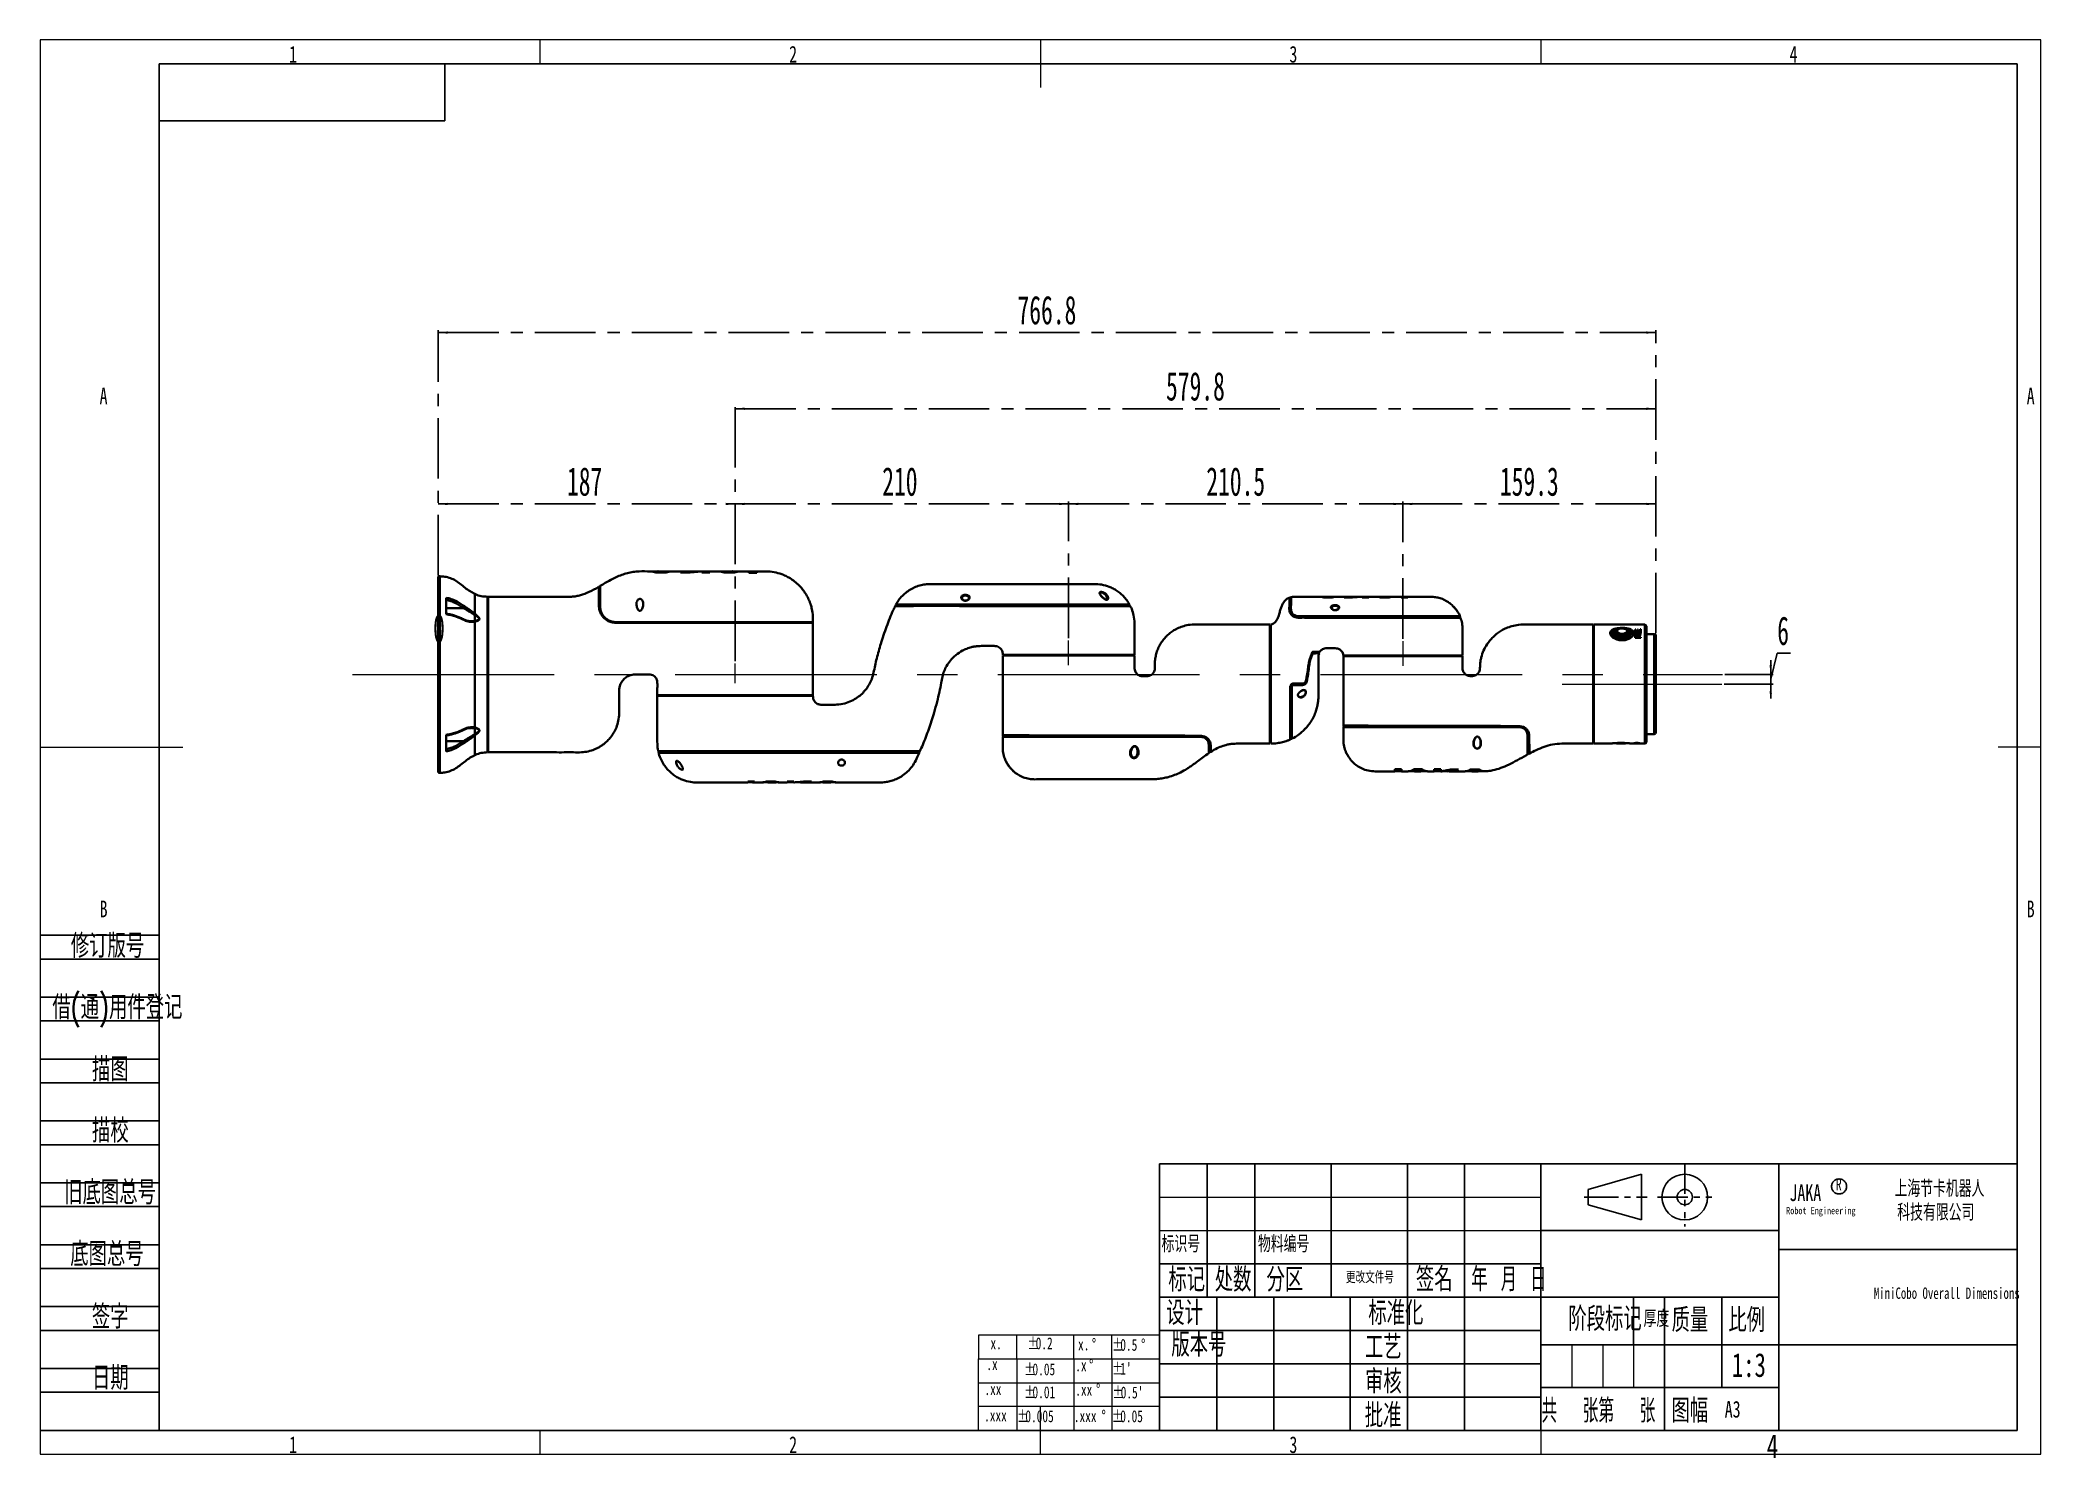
# Model space of a CAD drawing. Header units: millimetres. Extents: x 0 to 420, y -1 to 297.
import ezdxf

# ---------------------------------------------------------------- set-up
doc = ezdxf.new("R2010")
doc.units = ezdxf.units.MM
doc.linetypes.add('CENTERX2', pattern=[20.32, 12.7, -2.54, 2.54, -2.54])
doc.linetypes.add('PHANTOM', pattern=[12.7, 6.35, -1.27, 1.27, -1.27, 1.27, -1.27])
for name, color, linetype in [('中心线层', 7, 'CENTERX2'), ('文字层', 7, 'Continuous'), ('标注层', 7, 'Continuous')]:
    doc.layers.add(name, color=color, linetype=linetype)
doc.layers.add('剖面线层', color=7, linetype='Continuous', lineweight=25)
doc.styles.add('SLDTEXTSTYLE0', font='TXT', dxfattribs={"width": 0.7})
doc.styles.add('SLDTEXTSTYLE1', font='TXT', dxfattribs={"width": 0.7, "bigfont": 'bigfont'})
doc.styles.add('SLDTEXTSTYLE2', font='TXT', dxfattribs={"width": 0.62, "bigfont": 'bigfont'})
doc.styles.add('SLDTEXTSTYLE3', font='TXT', dxfattribs={"width": 0.6, "bigfont": 'bigfont'})
doc.styles.add('SLDTEXTSTYLE4', font='TXT', dxfattribs={"width": 0.363})
doc.styles.add('SLDTEXTSTYLE5', font='TXT', dxfattribs={"width": 0.605})
doc.dimstyles.new('SLDDIMSTYLE0', dxfattribs={"dimtxt": 6, "dimasz": 2, "dimexe": 0, "dimexo": 0.0625, "dimgap": 1.5, "dimtad": 2, "dimlfac": 3, "dimrnd": 1e-09, "dimzin": 12, "dimdsep": 46, "dimtxsty": 'SLDTEXTSTYLE4', "dimsah": 1, "dimcen": 0.09, "dimadec": 0, "dimazin": 3, "dimtfac": 1, "dimtofl": 0, "dimtmove": 0, "dimatfit": 3, "dimfxl": 0, "dimfrac": 2, "dimtolj": 1, "dimtzin": 12, "dimarcsym": 0})
doc.dimstyles.new('SLDDIMSTYLE1', dxfattribs={"dimtxt": 6, "dimasz": 2, "dimexe": 0, "dimexo": 0.0625, "dimgap": 1.5, "dimtad": 2, "dimlfac": 3, "dimrnd": 1e-09, "dimzin": 12, "dimdsep": 46, "dimtxsty": 'SLDTEXTSTYLE4', "dimsah": 1, "dimcen": 0.09, "dimadec": 0, "dimazin": 3, "dimtfac": 1, "dimtmove": 0, "dimatfit": 0, "dimfxl": 0, "dimfrac": 2, "dimtolj": 1, "dimtzin": 12, "dimarcsym": 0})
doc.dimstyles.new('SLDDIMSTYLE2', dxfattribs={"dimtxt": 6, "dimasz": 2, "dimexe": 0, "dimexo": 0.0625, "dimgap": 1.5, "dimtad": 2, "dimlfac": 3, "dimrnd": 1e-09, "dimdsep": 46, "dimtxsty": 'SLDTEXTSTYLE4', "dimblk1": 'NONE', "dimblk2": 'NONE', "dimsah": 1, "dimcen": 0.09, "dimadec": 0, "dimazin": 2, "dimtfac": 1, "dimtofl": 0, "dimtmove": 0, "dimatfit": 3, "dimldrblk": 'NONE', "dimfxl": 0, "dimfrac": 2, "dimtolj": 1, "dimtzin": 12, "dimarcsym": 0})

msp = doc.modelspace()

# ---------------------------------------------------------------- texts
at = {"color": 5, "linetype": 'Continuous', "lineweight": 18, "attachment_point": 2, "style": 'SLDTEXTSTYLE0'}
for s, insert, char_height in [('1', (53.118, 295.7617), 3.5), ('2', (158.0748, 295.7617), 3.5), ('3', (263.0742, 295.7617), 3.5), ('4', (368.0627, 295.7617), 3.5), ('A', (13.3373, 224.0117), 3.5), ('A', (417.8373, 224.0117), 3.5), ('B', (417.8431, 116.2617), 3.5), ('1', (53.118, 3.7617), 3.5), ('2', (158.0748, 3.7617), 3.5), ('3', (263.0742, 3.7617), 3.5), ('4', (363.6404, 4.2061), 5)]:
    msp.add_mtext(s, dxfattribs=dict(at, insert=insert, char_height=char_height))
at = {"color": 4, "linetype": 'Continuous', "lineweight": 18, "attachment_point": 2}
for s, insert, char_height, style in [('标记', (240.6806, 39.1502), 5, 'SLDTEXTSTYLE1'), ('处\\M+19094', (250.4263, 39.1502), 5, 'SLDTEXTSTYLE1'), ('\\M+195AA\\M+18BE6', (261.284, 39.1502), 5, 'SLDTEXTSTYLE1'), ('\\M+18D58\\M+189FC\\M+195B6\\M+18C8F\\M+18D86', (279.1389, 38.4075), 2.5, 'SLDTEXTSTYLE1'), ('签\\M+196BC', (292.6473, 39.2163), 5, 'SLDTEXTSTYLE1'), ('\\M+1944E \\M+18C8E \\M+193FA', (308.3132, 39.2163), 5, 'SLDTEXTSTYLE2'), ('设计', (240.2425, 32.1534), 5, 'SLDTEXTSTYLE1'), ('标\\M+18F79\\M+189BB', (284.5916, 32.1534), 5, 'SLDTEXTSTYLE1'), ('阶\\M+19269标记', (328.4889, 30.9033), 5, 'SLDTEXTSTYLE1'), ('质\\M+197CA', (346.3145, 30.6602), 5, 'SLDTEXTSTYLE1'), ('\\M+194E4\\M+197E1', (358.2403, 30.6602), 5, 'SLDTEXTSTYLE1'), ('\\M+194C5\\M+1967B\\M+18D86', (243.242, 25.4849), 5, 'SLDTEXTSTYLE1'), ('\\M+18D48艺', (281.9618, 24.9897), 5, 'SLDTEXTSTYLE1'), ('审\\M+18A6A', (281.9603, 17.7491), 5, 'SLDTEXTSTYLE1'), ('\\M+194E1\\M+18F79', (281.9168, 10.6736), 5, 'SLDTEXTSTYLE1'), ('\\M+18BA4  张', (321.127, 11.62), 5, 'SLDTEXTSTYLE3'), ('\\M+191E6  张', (333.087, 11.62), 5, 'SLDTEXTSTYLE3'), ('图\\M+1959D', (346.2895, 11.6346), 5, 'SLDTEXTSTYLE1')]:
    msp.add_mtext(s, dxfattribs=dict(at, insert=insert, char_height=char_height, style=style))
at = {"color": 2, "linetype": 'Continuous', "lineweight": 18, "attachment_point": 2, "style": 'SLDTEXTSTYLE0'}
for s, insert, char_height in [('MiniCobo Overall Dimensions', (400.2333, 35.0096), 2.38125), ('1:3', (358.6884, 21.2407), 5), ('A3', (355.2834, 11.201), 3.5)]:
    msp.add_mtext(s, dxfattribs=dict(at, insert=insert, char_height=char_height))
at = {"color": 190, "linetype": 'Continuous', "lineweight": 18, "char_height": 2.5, "attachment_point": 1, "style": 'SLDTEXTSTYLE0'}
for s, insert in [('x.', (199.4956, 24.5477)), ('.x', (198.6319, 20.1763)), ('.xx', (198.2316, 14.9293)), ('.xxx', (198.1639, 9.3949))]:
    msp.add_mtext(s, dxfattribs=dict(at, insert=insert))
at = {"layer": '中心线层', "attachment_point": 1, "style": 'SLDTEXTSTYLE0'}
for s, insert, char_height in [('JAKA', (367.209, 56.6668), 3.5), ('R', (376.9653, 57.9464), 2.5), ('Robot Engineering', (366.5072, 51.9084), 1.5)]:
    msp.add_mtext(s, dxfattribs=dict(at, insert=insert, char_height=char_height))
at = {"layer": '中心线层', "color": 4, "char_height": 3.5, "style": 'SLDTEXTSTYLE1'}
for s, insert, attachment_point in [('标识\\M+18D86', (235.4114, 45.9022), 1), ('\\M+195A8\\M+197BF编\\M+18D86', (255.647, 45.9022), 1), ('\\M+18CFA\\M+19378', (339.2867, 30.2265), 2)]:
    msp.add_mtext(s, dxfattribs=dict(at, insert=insert, attachment_point=attachment_point))
at = {"layer": '文字层', "color": 5, "insert": (13.3431, 116.2617), "char_height": 3.5, "attachment_point": 2, "style": 'SLDTEXTSTYLE0'}
msp.add_mtext('B', dxfattribs=at)
at = {"layer": '文字层', "color": 2, "char_height": 5, "style": 'SLDTEXTSTYLE1'}
for s, insert, attachment_point in [('\\M+18F43订\\M+194C5\\M+18D86', (6.4756, 109.2442), 1), ('\\M+18ED8(\\M+192CA)\\M+19770\\M+18C8F\\M+1936F记', (2.5928, 96.3456), 1), ('\\M+19560图', (14.7587, 83.2897), 2), ('\\M+19560\\M+18D5A', (14.7556, 70.4397), 2), ('\\M+18B8C\\M+192EA图总\\M+18D86', (5.0886, 57.4815), 1), ('\\M+192EA图总\\M+18D86', (6.3533, 44.5066), 1), ('签\\M+18E9A', (14.7386, 31.3779), 2), ('\\M+193FA\\M+18AFA', (14.7544, 18.5159), 2)]:
    msp.add_mtext(s, dxfattribs=dict(at, insert=insert, attachment_point=attachment_point))

# ---------------------------------------------------------------- blocks, each defined once
blk = doc.blocks.new('SW_NOTE_0')
at = {"layer": '文字层', "color": 0, "char_height": 3.5, "attachment_point": 2, "style": 'SLDTEXTSTYLE1'}
for s, insert in [('\\M+18FE3\\M+18A43节卡\\M+18AF7\\M+18AED\\M+1906C', (16.08, 4.51)), ('\\M+189C8\\M+18B5A\\M+1974C\\M+18CC0\\M+18CF6\\M+18E69', (15.31, -0.49))]:
    blk.add_mtext(s, dxfattribs=dict(at, insert=insert))
blk = doc.blocks.new('SW_NOTE_1')
at = {"color": 0, "linetype": 'Continuous', "lineweight": 18, "char_height": 2.5, "attachment_point": 1, "style": 'SLDTEXTSTYLE0'}
for s, insert in [('%%p', (0, 3.22)), ('0.05', (1.75, 3.22))]:
    blk.add_mtext(s, dxfattribs=dict(at, insert=insert))
blk = doc.blocks.new('SW_NOTE_2')
at = {"color": 0, "linetype": 'Continuous', "lineweight": 18, "char_height": 2.5, "attachment_point": 1, "style": 'SLDTEXTSTYLE0'}
for s, insert in [('%%p', (0, 3.22)), ("0.5'", (1.75, 3.22))]:
    blk.add_mtext(s, dxfattribs=dict(at, insert=insert))
blk = doc.blocks.new('SW_NOTE_3')
at = {"color": 0, "linetype": 'Continuous', "lineweight": 18, "char_height": 2.5, "attachment_point": 1, "style": 'SLDTEXTSTYLE0'}
for s, insert in [('%%p', (0, 3.22)), ("1'", (1.75, 3.22))]:
    blk.add_mtext(s, dxfattribs=dict(at, insert=insert))
blk = doc.blocks.new('SW_NOTE_4')
at = {"color": 0, "linetype": 'Continuous', "lineweight": 18, "char_height": 2.5, "attachment_point": 1, "style": 'SLDTEXTSTYLE0'}
for s, insert in [('x.', (0, 3.22)), ('%%d', (2.91, 3.22))]:
    blk.add_mtext(s, dxfattribs=dict(at, insert=insert))
blk = doc.blocks.new('SW_NOTE_5')
at = {"color": 0, "linetype": 'Continuous', "lineweight": 18, "char_height": 2.5, "attachment_point": 1, "style": 'SLDTEXTSTYLE0'}
for s, insert in [('.xxx', (0, 3.22)), ('%%d', (5.82, 3.22))]:
    blk.add_mtext(s, dxfattribs=dict(at, insert=insert))
blk = doc.blocks.new('SW_NOTE_6')
at = {"color": 0, "linetype": 'Continuous', "lineweight": 18, "char_height": 2.5, "attachment_point": 1, "style": 'SLDTEXTSTYLE0'}
for s, insert in [('.xx', (0, 3.22)), ('%%d', (4.36, 3.22))]:
    blk.add_mtext(s, dxfattribs=dict(at, insert=insert))
blk = doc.blocks.new('SW_NOTE_7')
at = {"color": 0, "linetype": 'Continuous', "lineweight": 18, "char_height": 2.5, "attachment_point": 1, "style": 'SLDTEXTSTYLE0'}
for s, insert in [('.x', (0, 3.22)), ('%%d', (2.91, 3.22))]:
    blk.add_mtext(s, dxfattribs=dict(at, insert=insert))
blk = doc.blocks.new('SW_NOTE_8')
at = {"color": 0, "linetype": 'Continuous', "lineweight": 18, "char_height": 2.5, "attachment_point": 1, "style": 'SLDTEXTSTYLE0'}
for s, insert in [('%%p', (0, 3.22)), ('0.5', (1.75, 3.22)), ('%%d', (6.11, 3.22))]:
    blk.add_mtext(s, dxfattribs=dict(at, insert=insert))
blk = doc.blocks.new('SW_NOTE_9')
at = {"color": 0, "linetype": 'Continuous', "lineweight": 18, "char_height": 2.5, "attachment_point": 1, "style": 'SLDTEXTSTYLE0'}
for s, insert in [('%%p', (0, 3.22)), ('0.005', (1.75, 3.22))]:
    blk.add_mtext(s, dxfattribs=dict(at, insert=insert))
blk = doc.blocks.new('SW_NOTE_10')
at = {"color": 0, "linetype": 'Continuous', "lineweight": 18, "char_height": 2.5, "attachment_point": 1, "style": 'SLDTEXTSTYLE0'}
for s, insert in [('%%p', (0, 3.22)), ('0.01', (1.75, 3.22))]:
    blk.add_mtext(s, dxfattribs=dict(at, insert=insert))
blk = doc.blocks.new('SW_NOTE_11')
at = {"color": 0, "linetype": 'Continuous', "lineweight": 18, "char_height": 2.5, "attachment_point": 1, "style": 'SLDTEXTSTYLE0'}
for s, insert in [('%%p', (0, 3.22)), ('0.05', (1.75, 3.22))]:
    blk.add_mtext(s, dxfattribs=dict(at, insert=insert))
blk = doc.blocks.new('SW_NOTE_12')
at = {"color": 0, "linetype": 'Continuous', "lineweight": 18, "char_height": 2.5, "attachment_point": 1, "style": 'SLDTEXTSTYLE0'}
for s, insert in [('%%p', (0, 3.22)), ('0.2', (1.75, 3.22))]:
    blk.add_mtext(s, dxfattribs=dict(at, insert=insert))
blk = doc.blocks.new('_D')
at = {"layer": '中心线层'}
for p, q in [((83.57, 184.56), (83.57, 200.06)), ((83.57, 199.56), (145.91, 199.56)), ((145.91, 166.57), (145.91, 200.06))]:
    blk.add_line(p, q, dxfattribs=at)
for points in [[(83.57, 199.56), (85.57, 199.31), (85.57, 199.81)], [(145.91, 199.56), (143.91, 199.81), (143.91, 199.31)]]:
    blk.add_solid(points, dxfattribs=at)
at = {"layer": '中心线层', "insert": (110.61, 207.29), "char_height": 6, "attachment_point": 1, "style": 'SLDTEXTSTYLE5'}
blk.add_mtext('187', dxfattribs=at)
blk = doc.blocks.new('_D_1')
at = {"layer": '中心线层'}
for p, q in [((145.91, 166.57), (145.91, 200.06)), ((145.91, 199.56), (215.91, 199.56)), ((215.91, 171.4), (215.91, 200.06))]:
    blk.add_line(p, q, dxfattribs=at)
for points in [[(145.91, 199.56), (147.91, 199.31), (147.91, 199.81)], [(215.91, 199.56), (213.91, 199.81), (213.91, 199.31)]]:
    blk.add_solid(points, dxfattribs=at)
at = {"layer": '中心线层', "insert": (176.78, 207.29), "char_height": 6, "attachment_point": 1, "style": 'SLDTEXTSTYLE5'}
blk.add_mtext('210', dxfattribs=at)
blk = doc.blocks.new('_D_2')
at = {"layer": '中心线层'}
for p, q in [((215.91, 171.4), (215.91, 200.06)), ((215.91, 199.56), (286.07, 199.56)), ((286.07, 171.25), (286.07, 200.06))]:
    blk.add_line(p, q, dxfattribs=at)
for points in [[(215.91, 199.56), (217.91, 199.31), (217.91, 199.81)], [(286.07, 199.56), (284.07, 199.81), (284.07, 199.31)]]:
    blk.add_solid(points, dxfattribs=at)
at = {"layer": '中心线层', "insert": (244.8, 207.29), "char_height": 6, "attachment_point": 1, "style": 'SLDTEXTSTYLE5'}
blk.add_mtext('210.5', dxfattribs=at)
blk = doc.blocks.new('_D_3')
at = {"layer": '中心线层'}
for p, q in [((286.07, 171.25), (286.07, 200.06)), ((339.17, 199.56), (286.07, 199.56)), ((339.17, 172.4), (339.17, 200.06))]:
    blk.add_line(p, q, dxfattribs=at)
for points in [[(286.07, 199.56), (288.07, 199.31), (288.07, 199.81)], [(339.17, 199.56), (337.17, 199.81), (337.17, 199.31)]]:
    blk.add_solid(points, dxfattribs=at)
at = {"layer": '中心线层', "insert": (306.43, 207.29), "char_height": 6, "attachment_point": 1, "style": 'SLDTEXTSTYLE5'}
blk.add_mtext('159.3', dxfattribs=at)
blk = doc.blocks.new('_D_4')
at = {"layer": '中心线层'}
for p, q in [((83.57, 184.56), (83.57, 236.06)), ((83.57, 235.56), (339.17, 235.56)), ((339.17, 172.4), (339.17, 236.06))]:
    blk.add_line(p, q, dxfattribs=at)
for points in [[(83.57, 235.56), (85.57, 235.31), (85.57, 235.81)], [(339.17, 235.56), (337.17, 235.81), (337.17, 235.31)]]:
    blk.add_solid(points, dxfattribs=at)
at = {"layer": '中心线层', "insert": (205.18, 243.29), "char_height": 6, "attachment_point": 1, "style": 'SLDTEXTSTYLE5'}
blk.add_mtext('766.8', dxfattribs=at)
blk = doc.blocks.new('_D_5')
at = {"layer": '中心线层'}
for p, q in [((145.91, 166.57), (145.91, 220.06)), ((145.91, 219.56), (339.17, 219.56)), ((339.17, 172.4), (339.17, 220.06))]:
    blk.add_line(p, q, dxfattribs=at)
for points in [[(145.91, 219.56), (147.91, 219.31), (147.91, 219.81)], [(339.17, 219.56), (337.17, 219.81), (337.17, 219.31)]]:
    blk.add_solid(points, dxfattribs=at)
at = {"layer": '中心线层', "insert": (236.35, 227.29), "char_height": 6, "attachment_point": 1, "style": 'SLDTEXTSTYLE5'}
blk.add_mtext('579.8', dxfattribs=at)
blk = doc.blocks.new('_D_6')
at = {"layer": '中心线层'}
for p, q in [((363.27, 162.74), (364.64, 168.21)), ((364.64, 168.21), (367.39, 168.21)), ((363.27, 163.74), (363.27, 166.74)), ((353.48, 161.74), (363.77, 161.74)), ((353.64, 163.74), (363.77, 163.74)), ((363.27, 163.74), (363.27, 161.74)), ((363.27, 161.74), (363.27, 158.74))]:
    blk.add_line(p, q, dxfattribs=at)
for points in [[(363.27, 163.74), (363.52, 165.74), (363.02, 165.74)], [(363.27, 161.74), (363.02, 159.74), (363.52, 159.74)]]:
    blk.add_solid(points, dxfattribs=at)
at = {"layer": '中心线层', "insert": (364.64, 175.95), "char_height": 6, "attachment_point": 1, "style": 'SLDTEXTSTYLE5'}
blk.add_mtext('6', dxfattribs=at)
blk = doc.blocks.new('_D_7')
at = {"layer": '中心线层', "insert": (82.51, 176.47), "char_height": 6, "attachment_point": 1, "style": 'SLDTEXTSTYLE5'}
blk.add_mtext('0', dxfattribs=at)
blk = doc.blocks.new('_NONE')

# ---------------------------------------------------------------- dimensions: what is measured, and where the dimension line sits
at = {"layer": '中心线层'}
for base, p1, p2, angle, dimstyle, picture, middle in [((339.1717, 235.5556), (83.5717, 184.0648), (339.1717, 171.9042), 0, 'SLDDIMSTYLE0', '_D_4', (211.3717, 235.5556)), ((339.1717, 219.5556), (145.905, 166.0708), (339.1717, 171.9042), 0, 'SLDDIMSTYLE0', '_D_5', (242.5383, 219.5556)), ((145.905, 199.5556), (83.5717, 184.0648), (145.905, 166.0708), 0, 'SLDDIMSTYLE0', '_D', (114.7383, 199.5556)), ((215.905, 199.5556), (145.905, 166.0708), (215.905, 170.9042), 0, 'SLDDIMSTYLE0', '_D_1', (180.905, 199.5556)), ((286.0717, 199.5556), (215.905, 170.9042), (286.0717, 170.7542), 0, 'SLDDIMSTYLE0', '_D_2', (250.9883, 199.5556)), ((286.0717, 199.5556), (339.1717, 171.9042), (286.0717, 170.7542), 0, 'SLDDIMSTYLE0', '_D_3', (312.6217, 199.5556)), ((83.6383356704, 168.7326061329), (83.6383356704, 172.9468020571), (83.6383356704, 172.9468020571), 90, 'SLDDIMSTYLE2', '_D_7', (83.6383356704, 168.7326061329)), ((363.2667, 161.7375), (353.1439, 163.7375), (352.978, 161.7375), 90, 'SLDDIMSTYLE1', '_D_6', (363.2667, 162.7375))]:
    dim = msp.add_linear_dim(base=base, p1=p1, p2=p2, angle=angle, dimstyle=dimstyle, dxfattribs=at)
    dim.commit()
    dim.dimension.update_dxf_attribs({"geometry": picture, "text_midpoint": middle, "dimtype": 160})

# ---------------------------------------------------------------- linework, layer by layer
at = {"color": 1, "linetype": 'Continuous', "lineweight": 18}
for p, q in [((420, 297), (0, 297)), ((0, 297), (0, 0)), ((420, 148.5), (420, 297)), ((420, 0), (420, 148.5)), ((235, 54), (315, 54)), ((235, 47), (315, 47)), ((321.5, 23), (321.5, 14)), ((328, 23), (328, 14)), ((334.5, 23), (334.5, 14)), ((0, 0), (420, 0))]:
    msp.add_line(p, q, dxfattribs=at)
at = {"color": 190, "linetype": 'Continuous', "lineweight": 18}
for p, q in [((105, 292), (105, 297)), ((210, 297), (210, 292)), ((315, 297), (315, 292)), ((210, 292), (210, 287)), ((0, 148.5), (25, 148.5)), ((25, 148.5), (30, 148.5)), ((416, 148.5), (411, 148.5)), ((420, 148.5), (416, 148.5)), ((235, 25), (197, 25)), ((197, 25), (197, 20)), ((205, 20), (205, 25)), ((217, 20), (217, 25)), ((225, 20), (225, 25)), ((235, 25), (235, 5)), ((197, 5), (197, 20)), ((197, 20), (235, 20)), ((205, 20), (205, 5)), ((217, 20), (217, 5)), ((225, 20), (225, 5)), ((197, 15), (235, 15)), ((235, 10), (197, 10)), ((210, 5), (210, 10)), ((105, 0), (105, 5)), ((197, 5), (235, 5)), ((210, 0), (210, 5))]:
    msp.add_line(p, q, dxfattribs=at)
at = {"color": 190, "linetype": 'Continuous', "lineweight": 25}
for p, q in [((415, 292), (25, 292)), ((25, 292), (25, 5)), ((85, 280), (85, 292)), ((415, 5), (415, 292)), ((25, 280), (85, 280)), ((25, 5), (415, 5))]:
    msp.add_line(p, q, dxfattribs=at)
at = {"color": 7, "linetype": 'Continuous', "lineweight": 35}
for p, q in [((129.7401, 185.3711), (128.3822, 185.3715)), ((129.2675, 185.1536), (131.4074, 185.1523)), ((130.9263, 185.4042), (129.7351, 185.4043)), ((129.7401, 185.3435), (130.3304, 185.3078)), ((131.1166, 185.3983), (130.3304, 185.3412)), ((130.3304, 185.3078), (130.9219, 185.3508)), ((130.3304, 185.3078), (130.3304, 185.3412)), ((132.4062, 185.3708), (130.9219, 185.3709)), ((131.1166, 185.3709), (131.1166, 185.3983)), ((134.4377, 185.1543), (136.4979, 185.153)), ((136.4979, 185.153), (138.9185, 185.3982)), ((137.1105, 185.4009), (137.1917, 185.4038)), ((137.1917, 185.3705), (137.1917, 185.4038)), ((138.9185, 185.4024), (138.5617, 185.3708)), ((138.9185, 185.3982), (138.9185, 185.1479)), ((140.6026, 185.3708), (138.9185, 185.3708)), ((138.9185, 185.1479), (140.6026, 185.1461)), ((144.0881, 185.3718), (142.7116, 185.3713)), ((143.6038, 185.1418), (145.744, 185.1396)), ((144.681, 185.3385), (143.8948, 185.3987)), ((143.8948, 185.3717), (143.8948, 185.3987)), ((144.0881, 185.3506), (144.681, 185.3051)), ((145.2719, 185.4055), (144.0889, 185.405)), ((144.681, 185.3051), (145.2728, 185.3441)), ((144.681, 185.3051), (144.681, 185.3385)), ((146.6394, 185.3725), (145.2728, 185.3721)), ((150.4828, 185.3718), (148.7802, 185.373)), ((148.8123, 185.1342), (150.4839, 185.1306)), ((83.5717, 143.4102), (83.5717, 184.0648)), ((85.2383, 179.8654), (85.2383, 176.3952)), ((88.8567, 177.7049), (85.2383, 177.7049)), ((93.905, 180.0708), (93.905, 163.7375)), ((94.0717, 177.4042), (93.905, 177.4042)), ((179.636, 178.4515), (179.6475, 178.4515)), ((269.4511, 179.9103), (271.2344, 179.9105)), ((270.88, 180.0708), (269.7947, 180.0708)), ((269.803, 180.0165), (270.3369, 179.9942)), ((270.88, 180.0619), (270.3369, 180.0276)), ((270.3369, 179.9942), (270.8713, 180.028)), ((270.3369, 179.9942), (270.3369, 180.0276)), ((272.0009, 180.0375), (270.8713, 180.0375)), ((271.4124, 180.0302), (270.9371, 180.0302)), ((270.992, 180.0375), (270.992, 180.069)), ((275.8708, 180.0708), (272.2818, 180.0708)), ((276.0546, 180.07), (273.7596, 179.9127)), ((273.7596, 179.9127), (275.4764, 179.9127)), ((274.248, 179.9127), (276.0546, 180.0366)), ((275.4764, 179.9127), (277.4936, 180.0654)), ((275.8708, 180.0609), (276.0546, 180.07)), ((276.0546, 180.0366), (276.0546, 180.07)), ((277.1253, 180.0375), (276.0546, 180.0375)), ((277.416, 180.0662), (276.9078, 180.0375)), ((277.4936, 180.0654), (277.4936, 179.9108)), ((278.897, 180.0375), (277.4936, 180.0375)), ((277.4936, 179.9108), (278.897, 179.9103)), ((280.3505, 180.0711), (278.897, 180.0709)), ((281.7675, 180.0379), (280.6229, 180.0378)), ((281.6953, 180.0297), (281.2201, 180.0298)), ((281.398, 179.9085), (283.1815, 179.9071)), ((281.6405, 180.0379), (281.6405, 180.0694)), ((282.2957, 180.027), (281.7524, 180.0622)), ((281.7675, 180.0278), (282.2957, 179.9936)), ((282.8381, 180.0576), (282.2957, 180.027)), ((282.2957, 179.9936), (282.2957, 180.027)), ((282.2957, 179.9936), (282.8229, 180.0237)), ((283.9584, 180.0382), (282.8229, 180.0381)), ((285.7389, 180.0717), (284.237, 180.0716)), ((287.1305, 180.0382), (285.7079, 180.0383)), ((285.7389, 180.0524), (285.7384, 179.9034)), ((285.7384, 179.8699), (285.7389, 180.0167)), ((285.7384, 179.9034), (287.1314, 179.9014)), ((285.7389, 180.0362), (285.7389, 180.0695)), ((285.7421, 180.0286), (285.7421, 180.062)), ((287.1303, 180.0335), (287.1303, 180.0669)), ((91.2383, 176.2776), (91.2383, 175.0032)), ((91.2383, 152.6197), (91.2383, 174.8553)), ((258.3384, 174.2375), (258.3384, 149.2375)), ((326.005, 149.2375), (326.005, 174.2375)), ((336.8383, 174.2375), (326.1717, 174.2375)), ((326.1717, 174.2375), (326.1717, 149.2375)), ((329.7705, 172.303), (329.766, 172.171)), ((330.8383, 172.7093), (330.885, 172.8823)), ((330.8383, 172.7093), (330.8383, 172.295)), ((333.305, 172.295), (333.305, 172.7093)), ((334.8235, 173.224), (334.9583, 173.224)), ((334.8235, 172.9354), (334.8235, 173.224)), ((334.8235, 173.1015), (334.9583, 173.1015)), ((336.0362, 172.9354), (334.8235, 172.9354)), ((334.8235, 172.836), (334.9583, 172.836)), ((334.8235, 172.5029), (334.8235, 172.836)), ((334.8235, 172.7176), (334.9583, 172.7176)), ((336.0362, 172.5029), (334.8235, 172.5029)), ((334.9583, 173.007), (334.9583, 173.224)), ((334.9583, 173.007), (335.3341, 173.007)), ((334.9583, 173.007), (334.9583, 172.9354)), ((334.9583, 172.5849), (334.9583, 172.836)), ((334.9583, 172.5849), (335.3341, 172.5849)), ((334.9583, 172.5849), (334.9583, 172.5029)), ((335.171, 172.4043), (335.171, 172.2905)), ((335.3341, 173.2072), (335.4689, 173.2072)), ((335.3341, 173.007), (335.3341, 173.2072)), ((335.3341, 173.0848), (335.4689, 173.0848)), ((335.3341, 173.007), (335.3341, 172.9354)), ((335.3341, 172.8164), (335.4689, 172.8164)), ((335.3341, 172.5849), (335.3341, 172.8164)), ((335.3341, 172.6982), (335.4689, 172.6982)), ((335.3341, 172.5849), (335.3341, 172.5029)), ((335.3767, 172.0937), (335.3767, 172.2036)), ((335.4689, 173.007), (335.4689, 173.2072)), ((335.4689, 173.007), (335.9015, 173.007)), ((335.4689, 173.007), (335.4689, 172.9354)), ((335.4689, 172.5849), (335.4689, 172.8164)), ((335.4689, 172.5849), (335.9015, 172.5849)), ((335.4689, 172.5849), (335.4689, 172.5029)), ((335.4902, 172.2805), (336.0362, 172.4228)), ((336.0362, 172.3335), (335.5114, 172.1958)), ((335.9015, 173.238), (336.0362, 173.238)), ((335.9015, 173.007), (335.9015, 173.238)), ((335.9015, 173.1153), (336.0362, 173.1153)), ((335.9015, 173.007), (335.9015, 172.9354)), ((335.9015, 172.8523), (336.0362, 172.8523)), ((335.9015, 172.5849), (335.9015, 172.8523)), ((335.9015, 172.7337), (336.0362, 172.7337)), ((335.9015, 172.5849), (335.9015, 172.5029)), ((336.0362, 172.9354), (336.0362, 173.238)), ((336.0362, 172.5029), (336.0362, 172.8523)), ((336.0362, 172.3335), (336.0362, 172.4228)), ((337.1717, 173.9042), (337.1717, 149.5708)), ((338.8383, 172.2375), (337.1717, 172.2375)), ((258.3384, 171.0708), (258.1717, 171.0708)), ((326.1717, 171.0708), (326.005, 171.0708)), ((332.6713, 171.0217), (332.4685, 170.9933)), ((334.8235, 172.0015), (334.8235, 172.1997)), ((336.0362, 172.0015), (334.8235, 172.0015)), ((334.8235, 171.9116), (334.9583, 171.9116)), ((334.8235, 171.4612), (334.8235, 171.9116)), ((334.8235, 171.8031), (334.9583, 171.8031)), ((336.0362, 171.4612), (334.8235, 171.4612)), ((334.9583, 172.0937), (334.9583, 172.1803)), ((334.9583, 172.0937), (335.3767, 172.0937)), ((334.9583, 172.0015), (334.9583, 172.0937)), ((334.9583, 171.5629), (334.9583, 171.9116)), ((334.9583, 171.5629), (335.3554, 171.5629)), ((334.9583, 171.5629), (334.9583, 171.4612)), ((335.3554, 171.8286), (335.4902, 171.8286)), ((335.3554, 171.5629), (335.3554, 171.8286)), ((335.3554, 171.7209), (335.4902, 171.7209)), ((335.3554, 171.5629), (335.3554, 171.4612)), ((335.3767, 172.0015), (335.3767, 172.0937)), ((335.4902, 171.5629), (335.4902, 171.8286)), ((335.4902, 171.5629), (336.0362, 171.5629)), ((335.4902, 171.5629), (335.4902, 171.4612)), ((335.5114, 172.0937), (335.5114, 172.1958)), ((335.5114, 172.0937), (336.0362, 172.0937)), ((335.5114, 172.0937), (335.5114, 172.0015)), ((336.0362, 172.0015), (336.0362, 172.0937)), ((336.0362, 171.4612), (336.0362, 171.5629)), ((339.1717, 171.9042), (339.1717, 151.5708)), ((203.405, 167.9042), (203.405, 167.7375)), ((228.405, 167.7375), (228.405, 167.9042)), ((275.205, 167.7542), (275.205, 167.5875)), ((296.9383, 167.5875), (296.9383, 167.7542)), ((93.905, 163.7375), (93.905, 147.4042)), ((265.7903, 162.4042), (265.9281, 162.375)), ((130.0717, 159.4042), (130.0717, 159.2375)), ((161.7383, 159.2375), (161.7383, 159.4042)), ((91.2383, 152.4719), (91.2383, 151.1975)), ((258.1717, 152.4042), (258.3384, 152.4042)), ((326.005, 152.4042), (326.1717, 152.4042)), ((337.1717, 151.2375), (338.8383, 151.2375)), ((85.2383, 151.0798), (85.2383, 147.6097)), ((88.8567, 149.7701), (85.2383, 149.7701)), ((93.905, 150.0708), (94.0717, 150.0708)), ((184.5306, 147.303), (184.5329, 147.303)), ((228.9785, 147.3035), (228.9758, 147.2489)), ((312.1919, 151.0454), (312.1934, 150.5065)), ((326.1717, 149.2375), (329.9217, 149.2375)), ((330.905, 149.3532), (330.905, 149.2375)), ((332.7717, 149.2375), (330.905, 149.2375)), ((332.5599, 149.3708), (331.1168, 149.3708)), ((332.7717, 149.2375), (332.7717, 149.3532)), ((333.755, 149.2375), (336.8383, 149.2375)), ((334.5051, 149.2658), (334.5477, 149.2708)), ((335.8454, 149.2378), (334.5051, 149.2658)), ((334.5477, 149.2708), (335.888, 149.2385)), ((335.888, 149.2385), (335.8454, 149.2378)), ((274.7451, 146.3615), (274.7966, 146.2838)), ((275.4647, 145.4194), (275.474, 145.4085)), ((285.7716, 143.8544), (284.3786, 143.8546)), ((284.3797, 143.4369), (285.7975, 143.4372)), ((284.3798, 143.4405), (284.3798, 143.4071)), ((285.7679, 143.4485), (285.7679, 143.4151)), ((285.7711, 143.4379), (285.7711, 143.4046)), ((287.2157, 143.4375), (288.616, 143.4376)), ((290.112, 143.849), (288.3286, 143.8511)), ((289.2144, 143.574), (288.6159, 143.4597)), ((289.8136, 143.4497), (289.2144, 143.574)), ((289.2144, 143.574), (289.2144, 143.5403)), ((289.2144, 143.5403), (289.8695, 143.4048)), ((289.8136, 143.4377), (291.2157, 143.4377)), ((289.8695, 143.4381), (289.8695, 143.4048)), ((291.2285, 143.4042), (292.6131, 143.4042)), ((294.0165, 143.8401), (292.6131, 143.8432)), ((292.6131, 143.4377), (294.0165, 143.4377)), ((295.4554, 143.4454), (295.4554, 143.412)), ((295.8054, 143.421), (295.4554, 143.412)), ((295.8054, 143.4042), (299.1572, 143.4042)), ((297.7505, 143.8253), (296.0336, 143.8305)), ((299.1724, 143.4376), (300.575, 143.4376)), ((302.059, 143.8209), (300.2757, 143.8231)), ((300.518, 143.4047), (301.1732, 143.5306)), ((300.518, 143.438), (300.518, 143.4047)), ((301.1732, 143.5642), (300.575, 143.449)), ((301.7705, 143.4618), (301.1732, 143.5642)), ((301.1732, 143.5642), (301.1732, 143.5306)), ((301.5034, 143.4722), (302.0023, 143.472)), ((148.5727, 141.116), (148.5717, 141.2815)), ((148.5717, 141.248), (148.5728, 141.0714)), ((149.9647, 141.2477), (148.5717, 141.248)), ((148.5727, 141.1042), (149.9913, 141.1042)), ((148.5728, 141.1047), (148.5728, 141.0714)), ((149.961, 141.1068), (149.961, 141.0734)), ((149.9641, 141.0709), (149.9647, 141.2477)), ((149.9641, 141.1042), (149.9641, 141.0709)), ((149.9647, 141.2812), (149.9642, 141.1077)), ((151.713, 141.1042), (152.7695, 141.1042)), ((154.305, 141.2461), (152.5216, 141.2464)), ((152.7552, 141.0759), (153.4074, 141.1274)), ((152.7552, 141.0708), (152.9423, 141.0708)), ((153.4074, 141.1608), (152.7695, 141.1101)), ((154.0626, 141.0708), (153.0005, 141.0708)), ((154.0626, 141.1042), (153.4074, 141.1608)), ((153.4074, 141.1608), (153.4074, 141.1274)), ((153.4074, 141.1274), (154.0626, 141.0708)), ((154.0464, 141.1042), (155.111, 141.1042)), ((154.0626, 141.1042), (154.0626, 141.0708)), ((154.0626, 141.0935), (154.483, 141.0935)), ((154.483, 141.0935), (154.5526, 141.1042)), ((154.483, 141.1042), (154.483, 141.0935)), ((155.4629, 141.0708), (156.8061, 141.0708)), ((158.2095, 141.245), (156.8061, 141.2451)), ((156.8061, 141.1042), (158.2095, 141.1042)), ((158.2095, 141.083), (158.2095, 141.245)), ((160.2266, 141.2431), (158.2095, 141.083)), ((158.2095, 141.0715), (159.6146, 141.1248)), ((158.2095, 141.0708), (158.3779, 141.0708)), ((158.477, 141.1042), (159.6485, 141.1042)), ((161.4852, 141.2429), (159.6485, 141.1088)), ((159.6485, 141.0755), (161.9435, 141.2428)), ((159.6485, 141.1088), (159.6485, 141.0755)), ((160.094, 141.0896), (159.6485, 141.0755)), ((161.9435, 141.2428), (160.2266, 141.2431)), ((163.6683, 141.1042), (164.7321, 141.1042)), ((164.2186, 141.1042), (164.2906, 141.0932)), ((164.2906, 141.1042), (164.2906, 141.0932)), ((164.2906, 141.0932), (164.7111, 141.0932)), ((166.252, 141.2444), (164.4687, 141.2447)), ((164.7111, 141.0708), (165.3662, 141.1267)), ((164.7111, 141.1042), (164.7111, 141.0708)), ((165.7732, 141.0708), (164.7111, 141.0708)), ((165.3662, 141.1601), (164.7321, 141.106)), ((165.9996, 141.1106), (165.3662, 141.1601)), ((165.3662, 141.1601), (165.3662, 141.1267)), ((165.3662, 141.1267), (166.019, 141.0755)), ((165.8315, 141.0708), (166.019, 141.0708)), ((165.9996, 141.1042), (167.0618, 141.1042))]:
    msp.add_line(p, q, dxfattribs=at)
at = {"color": 8, "linetype": 'Continuous', "lineweight": 35}
for p, q in [((83.9173, 184.3979), (83.9173, 143.0771)), ((91.2383, 176.5288), (91.2383, 180.6851)), ((90.535, 174.967), (91.2383, 175.0032)), ((336.8383, 149.2375), (336.8383, 174.2375)), ((338.8383, 151.2375), (338.8383, 172.2375)), ((265.7018, 162.4042), (265.7903, 162.4042)), ((91.2383, 152.4719), (90.5379, 152.5079)), ((91.2383, 146.7899), (91.2383, 150.9462)), ((329.9217, 149.2375), (329.9217, 149.265)), ((333.755, 149.265), (333.755, 149.2375))]:
    msp.add_line(p, q, dxfattribs=at)
at = {"color": 1, "linetype": 'Continuous', "lineweight": 25}
for p, q in [((235, 61), (415, 61)), ((235, 61), (235, 5)), ((245, 61), (245, 33)), ((255, 61), (255, 33)), ((271, 61), (271, 33)), ((287, 61), (287, 5)), ((299, 61), (299, 5)), ((315, 61), (315, 5)), ((365, 61), (365, 33)), ((365, 43), (415, 43)), ((235, 40), (315, 40)), ((235, 33), (365, 33)), ((247, 33), (247, 5)), ((259, 33), (259, 5)), ((275, 33), (275, 5)), ((340.9862, 33), (340.9862, 23)), ((353, 33), (353, 23)), ((365, 33), (365, 5)), ((235, 26), (315, 26)), ((315, 23), (415, 23)), ((340.9862, 23), (340.9862, 14)), ((353, 23), (353, 14)), ((235, 19), (315, 19)), ((315, 14), (365, 14)), ((340.9862, 14), (340.9862, 5)), ((235, 12), (315, 12))]:
    msp.add_line(p, q, dxfattribs=at)
at = {"color": 7, "linetype": 'Continuous', "lineweight": 18}
msp.add_line((315, 5), (315, 0), dxfattribs=at)
at = {"color": 7, "linetype": 'Continuous', "lineweight": 35, "flags": 128}
for points in [[(137.1105, 185.4041), (135.0225, 185.4042), (132.6075, 185.4042)], [(138.6476, 185.3708), (137.6724, 185.3707), (137.1917, 185.3708)], [(117.3138, 178.1758), (117.3541, 178.1902), (117.3981, 178.1961), (117.4426, 178.193), (117.4843, 178.1811), (117.5204, 178.1613), (117.5482, 178.135), (117.5657, 178.1041), (117.5717, 178.0708)], [(262.505, 177.4208), (262.4981, 177.4563), (262.478, 177.4888), (262.4462, 177.5157), (262.4055, 177.5347), (262.3592, 177.5442), (262.3112, 177.5435), (262.2655, 177.5327), (262.2258, 177.5125)], [(282.8381, 180.0714), (282.4236, 180.0714), (281.7524, 180.0713)], [(88.9956, 175.2976), (89.0005, 175.2952), (89.0058, 175.2921)], [(162.2383, 159.4042), (162.2383, 161.2987), (162.238, 164.2803), (162.2374, 167.2517), (162.237, 170.0517), (162.2369, 172.6804), (162.2371, 174.571)], [(264.1717, 175.7542), (264.1419, 175.7602), (264.1143, 175.7777), (264.0908, 175.8055), (264.0731, 175.8417), (264.0625, 175.8835), (264.0598, 175.928), (264.0651, 175.972), (264.0781, 176.0123)], [(329.7383, 172.0235), (329.7414, 172.0854), (329.8266, 172.351), (330.0244, 172.6), (330.3248, 172.8202), (330.7128, 173.0005), (331.0608, 173.1066)], [(333.8356, 172.052), (333.6462, 171.8256), (333.3496, 171.6322), (332.9658, 171.4849), (332.5211, 171.3938), (332.0457, 171.3651), (331.5721, 171.4007), (331.1326, 171.4983), (330.7571, 171.6511), (330.4711, 171.8487), (330.2943, 172.0778), (330.2385, 172.3226), (330.3077, 172.5665), (330.4971, 172.7929), (330.7938, 172.9863), (330.9702, 173.064)], [(330.5482, 172.5314), (330.4883, 172.3115), (330.5459, 172.0914), (330.7166, 171.8875), (330.9878, 171.7148), (331.3393, 171.5862), (331.7452, 171.5113), (332.1753, 171.4955), (332.5978, 171.5401), (332.9812, 171.6417), (333.2971, 171.7929), (333.5222, 171.9823), (333.6397, 172.196), (333.6408, 172.418), (333.5257, 172.6321), (333.3026, 172.8221), (333.3002, 172.8237)], [(330.5482, 172.5171), (330.4883, 172.2972), (330.4883, 172.295)], [(330.8632, 172.8361), (330.7211, 172.7349), (330.5482, 172.5314)], [(330.8564, 172.8177), (330.7211, 172.7206), (330.5482, 172.5171)], [(330.8383, 172.295), (330.8392, 172.2707), (330.9141, 172.0757), (331.1023, 171.9022), (331.3854, 171.7672), (331.7356, 171.6838), (332.1188, 171.6602), (332.4973, 171.6988), (332.8342, 171.7957), (333.0964, 171.9415), (333.2583, 172.1219), (333.305, 172.295)], [(331.0454, 173.0018), (331.0079, 172.812), (331.0987, 172.627), (331.3068, 172.4692), (331.6072, 172.3575), (331.9637, 172.3056), (332.3331, 172.3195), (332.6711, 172.3977), (332.9367, 172.5307), (333.098, 172.7024), (333.1355, 172.8922), (333.0447, 173.0772), (332.8365, 173.235), (332.5361, 173.3467), (332.1797, 173.3987), (331.8102, 173.3847), (331.4723, 173.3065), (331.2067, 173.1736), (331.0454, 173.0018)], [(333.0825, 173.1066), (333.1911, 173.078), (333.6186, 172.9232), (333.9685, 172.7234), (334.2233, 172.4885), (334.3702, 172.2302), (334.405, 172.0235)], [(333.1857, 173.0591), (333.3863, 172.9674), (333.6722, 172.7697), (333.8491, 172.5407), (333.9048, 172.2959), (333.8356, 172.052)], [(273.5716, 167.5875), (273.5716, 167.5113), (273.5718, 164.3417), (273.5721, 161.5118), (273.5724, 159.0216), (273.5729, 156.8711), (273.5734, 155.0603), (273.5738, 153.5892), (273.574, 153.0206)], [(263.23, 161.8665), (263.2269, 161.8399), (263.2223, 161.8151), (263.2162, 161.7928), (263.2089, 161.7737), (263.2006, 161.7582), (263.1914, 161.7468), (263.1817, 161.7399), (263.1717, 161.7375)], [(263.1717, 161.7375), (263.186, 161.7332), (263.1996, 161.7206), (263.2118, 161.7004), (263.2219, 161.6735), (263.2294, 161.6413), (263.234, 161.6055), (263.2354, 161.5679), (263.2335, 161.5305)], [(264.8856, 161.7375), (264.9124, 161.7332), (264.9378, 161.7204), (264.9604, 161.6999), (264.9792, 161.6727), (264.9932, 161.6402), (265.0015, 161.6041), (265.0039, 161.5663), (265.0001, 161.5287)], [(89.0027, 152.1811), (89.0005, 152.1798), (88.9952, 152.1772)], [(310.6391, 152.8954), (310.6337, 152.8649), (310.6271, 152.8372), (310.6195, 152.8128), (310.611, 152.7922), (310.6018, 152.7758), (310.5921, 152.7639), (310.582, 152.7566), (310.5717, 152.7542)], [(243.7638, 150.864), (243.7558, 150.8363), (243.7465, 150.8114), (243.736, 150.7896), (243.7244, 150.7713), (243.712, 150.7567), (243.6989, 150.7461), (243.6854, 150.7397), (243.6717, 150.7375)], [(243.6717, 150.7375), (243.6791, 150.7352), (243.686, 150.7283), (243.6919, 150.7173), (243.6964, 150.7031), (243.6991, 150.6866), (243.6999, 150.669), (243.6987, 150.6515), (243.6956, 150.6354)], [(312.2383, 151.0875), (312.2457, 151.0449), (312.2672, 151.0045), (312.3018, 150.9688), (312.3475, 150.9395), (312.4019, 150.9184), (312.4619, 150.9065), (312.5243, 150.9046), (312.5857, 150.9127)], [(333.4855, 149.3031), (333.4878, 149.3025), (333.505, 149.302)], [(285.7711, 143.4038), (287.0462, 143.4041), (287.2049, 143.4041)], [(294.0553, 143.4377), (295.0913, 143.4376), (295.4554, 143.4376)], [(149.9641, 141.0708), (151.2731, 141.0708), (151.3543, 141.0708)]]:
    msp.add_lwpolyline(points, dxfattribs=at)
at = {"color": 8, "linetype": 'Continuous', "lineweight": 35, "flags": 128}
msp.add_lwpolyline([(333.305, 172.7091), (333.2583, 172.5362), (333.0964, 172.3558), (332.8342, 172.21), (332.4973, 172.1131), (332.1188, 172.0745), (331.7356, 172.0981), (331.3854, 172.1815), (331.1023, 172.3165), (330.9141, 172.49), (330.8392, 172.685), (330.8383, 172.7093)], dxfattribs=at)
at = {"color": 7, "linetype": 'Continuous', "lineweight": 35}
for centre, radius, start, end in [((83.905, 184.0648), 0.3333, 87.888296, 180), ((117.405, 182.039), 0.1667, 0.000971, 120.996212), ((88.3478, 178.2254), 0.728, 314.360591, 350.077155), ((179.6077, 178.0375), 0.1667, 120.416581, 152.103263), ((179.6077, 178.0375), 0.1667, 94.711543, 120.416579), ((179.7822, 178.3708), 0.1667, 149.11702, 267.833919), ((228.5423, 178.3708), 0.1667, 269.922414, 36.442169), ((228.7183, 178.0375), 0.1667, 35.309681, 90.884018), ((262.3384, 179.7485), 0.1667, 359.980018, 110.572036), ((262.6717, 179.8401), 0.1667, 104.301461, 180.054398), ((262.6222, 177.415), 0.1173, 118.246368, 177.158396), ((121.0666, 174.6326), 0.1927, 147.007432, 187.845425), ((162.0703, 174.5708), 0.1667, 3.678857, 90.044139), ((264.1837, 175.6401), 0.1147, 95.991588, 163.774318), ((297.9, 175.9208), 0.1667, 269.998544, 23.320004), ((298.029, 175.5875), 0.1667, 24.902334, 90.00232), ((332.9804, 172.2091), 0.6801, 7.252149, 61.849221), ((336.8383, 173.9042), 0.3333, 0, 90), ((338.8383, 171.9042), 0.3333, 0, 90), ((268.2917, 168.2375), 0.1667, 339.170225, 89.98782), ((268.4597, 168.5708), 0.1667, 269.993906, 323.733638), ((262.4038, 161.1854), 0.1529, 261.642154, 311.495621), ((262.6581, 161.29), 0.2673, 235.067447, 284.207487), ((264.9852, 161.8726), 0.1363, 277.818946, 356.423867), ((273.8408, 153.0208), 0.2667, 181.773876, 270.059594), ((273.6411, 152.6875), 0.0667, 82.77684, 176.589726), ((310.4888, 152.6886), 0.1057, 341.717884, 38.350328), ((338.8383, 151.5708), 0.3333, 270, 0), ((88.3478, 149.2497), 0.728, 9.922845, 45.639409), ((129.9122, 147.7042), 0.1667, 194.267472, 270.010184), ((129.9917, 147.3708), 0.1667, 89.996441, 198.69156), ((184.405, 147.3708), 0.1667, 333.532337, 86.552282), ((184.5536, 147.7042), 0.1667, 276.00073, 336.132117), ((202.3377, 151.0042), 0.2667, 182.029945, 270.001403), ((202.139, 150.6708), 0.0667, 84.446984, 174.545549), ((245.2849, 149.0745), 0.0536, 286.321635, 356.104713), ((245.602, 149.1081), 0.2663, 188.039545, 296.107767), ((245.605, 147.7371), 0.2667, 179.99995, 305.64418), ((262.3384, 150.253), 0.1667, 301.334794, 0.000016), ((262.6717, 150.4095), 0.1667, 179.959248, 303.161885), ((312.1883, 151.0961), 0.0508, 274.066777, 350.292974), ((312.505, 147.3823), 0.2667, 179.999974, 302.171568), ((329.9217, 149.4042), 0.1667, 270, 306.26175), ((333.755, 149.4042), 0.1667, 237.391705, 270), ((336.8383, 149.5708), 0.3333, 270, 0), ((83.905, 143.4102), 0.3333, 180, 272.111704)]:
    msp.add_arc(centre, radius, start, end, dxfattribs=at)
at = {"color": 8, "linetype": 'Continuous', "lineweight": 35}
for centre, radius, start, end in [((88.9061, 175.1681), 0.1592, 355.881222, 51.208463), ((88.9082, 152.3065), 0.1571, 306.978917, 4.334185), ((329.9217, 149.432), 0.167, 269.996879, 295.779155), ((333.755, 149.432), 0.167, 242.675882, 270.003414)]:
    msp.add_arc(centre, radius, start, end, dxfattribs=at)
at = {"color": 7, "linetype": 'Continuous', "lineweight": 35}
for centre, start_param, end_param in [((328.005, 161.7375), 4.81399009, 4.88092943), ((335.6717, 161.7375), 4.54384853, 4.61078787)]:
    msp.add_ellipse(centre, major_axis=(21.362, 0), ratio=0.5851523, start_param=start_param, end_param=end_param, dxfattribs=at)
for points, knots in [([(128.0567, 185.4025), (127.2848, 185.417), (126.0959, 185.4392), (124.4975, 185.3173), (123.2795, 185.0665), (122.0935, 184.6925), (120.5232, 184.0374), (119.0363, 183.1968), (117.9249, 182.5497), (117.5639, 182.3395)], [0, 0, 0, 0, 0.20760716, 0.31978553, 0.43045654, 0.54135749, 0.65391185, 0.88758178, 1, 1, 1, 1]), ([(128.0567, 185.3982), (128.0679, 185.4003), (128.2755, 185.4395), (128.6811, 185.3481), (129.072, 185.2184), (129.2675, 185.1536)], [0, 0, 0, 0, 0.02778487, 0.51389892, 1, 1, 1, 1]), ([(130.3304, 185.3412), (130.0474, 185.3963), (129.7322, 185.4577), (129.4184, 185.3792), (129.3864, 185.3712)], [0, 0, 0, 0, 0.8982104, 1, 1, 1, 1]), ([(131.4074, 185.1523), (131.7898, 185.291), (132.1894, 185.4359), (132.5902, 185.4009), (132.6075, 185.3994)], [0, 0, 0, 0, 0.9570241, 1, 1, 1, 1]), ([(137.1917, 185.4038), (136.7323, 185.3912), (135.8122, 185.366), (134.8963, 185.225), (134.4377, 185.1543)], [0, 0, 0, 0, 0.499281325, 1, 1, 1, 1]), ([(134.6896, 185.1542), (135.063, 185.211), (135.895, 185.3375), (136.7309, 185.3588), (137.1917, 185.3705)], [0, 0, 0, 0, 0.44877933, 1, 1, 1, 1]), ([(140.6026, 185.1461), (140.6026, 185.2142), (140.6026, 185.3505), (140.6026, 185.4198), (140.6026, 185.401), (140.6026, 185.3995)], [0, 0, 0, 0, 0.47990609, 0.95981016, 1, 1, 1, 1]), ([(142.4068, 185.4045), (141.9423, 185.4044), (141.3409, 185.4042), (140.7395, 185.4042), (140.6026, 185.4042)], [0, 0, 0, 0, 0.77227185, 1, 1, 1, 1]), ([(142.4068, 185.4017), (142.4161, 185.4026), (142.6209, 185.4217), (143.0216, 185.353), (143.4098, 185.2122), (143.6038, 185.1418)], [0, 0, 0, 0, 0.023362326, 0.511683064, 1, 1, 1, 1]), ([(145.622, 185.3722), (145.594, 185.3797), (145.2812, 185.4631), (144.967, 185.3979), (144.681, 185.3385)], [0, 0, 0, 0, 0.08978186, 1, 1, 1, 1]), ([(145.744, 185.1396), (145.9358, 185.2097), (146.3196, 185.3498), (146.7232, 185.4222), (146.933, 185.4028), (146.9496, 185.4013)], [0, 0, 0, 0, 0.4794297, 0.95884818, 1, 1, 1, 1]), ([(148.8128, 185.4062), (148.4118, 185.4063), (147.7908, 185.4064), (147.1697, 185.4062), (146.9496, 185.4061)], [0, 0, 0, 0, 0.64561773, 1, 1, 1, 1]), ([(148.8128, 185.3873), (148.8128, 185.3865), (148.8126, 185.3847), (148.8124, 185.2269), (148.8123, 185.1342)], [0, 0, 0, 0, 0.41229259, 1, 1, 1, 1]), ([(148.8123, 185.1004), (148.8124, 185.1926), (148.8126, 185.3507), (148.8128, 185.3528), (148.8128, 185.3537)], [0, 0, 0, 0, 0.58327833, 1, 1, 1, 1]), ([(150.4839, 185.1306), (150.4837, 185.2244), (150.4832, 185.4131), (150.4827, 185.3994), (150.4825, 185.3926)], [0, 0, 0, 0, 0.49773551, 1, 1, 1, 1]), ([(160.3306, 181.2191), (160.1863, 181.4322), (159.7703, 182.0471), (158.9319, 182.8632), (157.9429, 183.6458), (156.9915, 184.2235), (155.8755, 184.7542), (154.5011, 185.1968), (152.8286, 185.4372), (151.48, 185.4019), (150.6926, 185.4046), (150.4828, 185.4053)], [0, 0, 0, 0, 0.06868483, 0.19812588, 0.31027153, 0.40547289, 0.49482605, 0.64008124, 0.78953199, 0.94392515, 1, 1, 1, 1]), ([(150.4828, 185.3484), (150.4829, 185.3503), (150.4833, 185.3554), (150.4837, 185.1954), (150.4839, 185.0968)], [0, 0, 0, 0, 0.38403531, 1, 1, 1, 1]), ([(91.2644, 180.6843), (90.9244, 180.8527), (90.1994, 181.212), (89.2106, 181.9573), (88.2446, 182.7614), (87.2487, 183.4852), (86.1476, 184.0141), (85.0229, 184.3268), (84.2623, 184.3611), (83.9165, 184.3767)], [0, 0, 0, 0, 0.13555184, 0.28905261, 0.44124059, 0.58603376, 0.72813244, 0.87639116, 1, 1, 1, 1]), ([(93.905, 180.0708), (93.4709, 180.103), (92.6113, 180.1668), (91.7246, 180.4352), (91.307, 180.6612), (91.2644, 180.6843)], [0, 0, 0, 0, 0.47815425, 0.94684276, 1, 1, 1, 1]), ([(117.319, 182.1824), (117.2741, 182.156), (116.6003, 181.7591), (115.3437, 181.068), (113.7685, 180.4596), (112.5076, 180.1717), (111.4268, 180.0509), (110.1083, 180.0786), (108.5115, 180.0683), (106.4563, 180.0719), (103.8952, 180.0704), (100.7783, 180.071), (97.4578, 180.0708), (95.1762, 180.0708), (94.0717, 180.0708)], [0, 0, 0, 0, 0.00659909, 0.09908425, 0.1814544, 0.21947371, 0.26272363, 0.31885737, 0.38638052, 0.46510558, 0.57925744, 0.71090337, 0.86004338, 1, 1, 1, 1]), ([(117.5717, 178.0708), (117.5717, 178.5665), (117.5717, 179.5705), (117.5717, 180.716), (117.5717, 181.5946), (117.5717, 182.1636), (117.5717, 182.362), (117.5717, 182.3275), (117.5717, 182.3261)], [0, 0, 0, 0, 0.179774915, 0.364113731, 0.558273151, 0.756356382, 0.990050794, 1, 1, 1, 1]), ([(160.3581, 181.2387), (160.3575, 181.2395), (160.3545, 181.2439), (160.3805, 181.2054), (160.4459, 181.1073), (160.5958, 180.8762), (160.8203, 180.5115), (160.9863, 180.2065), (161.0717, 180.0495)], [0, 0, 0, 0, 0.02025809, 0.10125267, 0.21230397, 0.38269593, 0.682381, 1, 1, 1, 1]), ([(228.664, 178.4612), (228.5304, 178.6972), (228.2174, 179.2503), (227.5917, 180.0112), (226.8487, 180.7371), (226.0622, 181.3336), (225.257, 181.8116), (224.1901, 182.2944), (222.8727, 182.6694), (221.3846, 182.7516), (220.1135, 182.7373), (218.9887, 182.741), (217.9242, 182.7396), (216.8358, 182.7389), (215.0075, 182.7372), (212.3618, 182.7376), (209.2049, 182.7375), (206.142, 182.7375), (203.1378, 182.7374), (199.7731, 182.7378), (196.035, 182.7361), (191.9227, 182.7433), (188.6662, 182.72), (186.3828, 182.7508), (185.2062, 182.5933), (184.0576, 182.2654), (182.956, 181.769), (181.92, 181.1086), (180.9784, 180.284), (180.1956, 179.3943), (179.8179, 178.7314), (179.6514, 178.4393)], [0, 0, 0, 0, 0.01557459, 0.03649199, 0.05635112, 0.07520688, 0.09310137, 0.11006908, 0.1424631, 0.17111191, 0.1954181, 0.21559257, 0.23577092, 0.25662999, 0.27816814, 0.34089149, 0.40874817, 0.45967472, 0.51699798, 0.58148207, 0.6531269, 0.73193155, 0.81789515, 0.84045857, 0.86308845, 0.88586192, 0.90890608, 0.93232555, 0.95621512, 0.98070651, 1, 1, 1, 1]), ([(223.1174, 179.8314), (223.1072, 179.8404), (222.9628, 179.968), (222.7133, 180.232), (222.4806, 180.5695), (222.395, 180.8235), (222.4273, 180.9834), (222.5451, 181.0767), (222.7294, 181.1084), (222.9577, 181.0815), (223.2227, 180.9981), (223.5261, 180.8388), (223.8454, 180.5783), (224.0992, 180.2394), (224.219, 179.898), (224.2067, 179.64), (224.1168, 179.4911), (223.9853, 179.4223), (223.8234, 179.4206), (223.6237, 179.4819), (223.3779, 179.6169), (223.2118, 179.7536), (223.1174, 179.8314)], [0, 0, 0, 0, 0.00620389, 0.08784185, 0.17018921, 0.23089124, 0.2799835, 0.32133472, 0.36278623, 0.400234, 0.43770922, 0.48869363, 0.55087935, 0.63005594, 0.7100949, 0.76930307, 0.81034096, 0.84241252, 0.87461113, 0.90365383, 0.94522421, 1, 1, 1, 1]), ([(222.7319, 180.3003), (222.709, 180.3285), (222.6289, 180.4274), (222.5555, 180.5657), (222.5199, 180.6853), (222.523, 180.7024), (222.5235, 180.7048)], [0, 0, 0, 0, 0.16537108, 0.57950705, 0.94058009, 1, 1, 1, 1]), ([(89.0128, 175.3111), (88.976, 175.3272), (88.6596, 175.4661), (88.1116, 175.7137), (87.3581, 176.0251), (86.6005, 176.2618), (85.8994, 176.4298), (85.4278, 176.4899), (85.2377, 176.5141)], [0, 0, 0, 0, 0.0320112, 0.27537557, 0.48029629, 0.66763157, 0.86600317, 1, 1, 1, 1]), ([(85.2383, 179.8654), (85.6015, 179.8019), (85.9559, 179.7143), (86.6449, 179.4876), (86.9741, 179.3503), (87.4484, 179.1134), (87.6031, 179.0292), (87.905, 178.8537), (88.0527, 178.7625), (88.4907, 178.4832), (88.7759, 178.2896), (89.0648, 178.0999)], [0, 0, 0, 0, 0.25, 0.25, 0.5, 0.5, 0.625, 0.625, 0.75, 0.75, 1, 1, 1, 1]), ([(88.8567, 177.7049), (88.5835, 177.8841), (88.3132, 178.0671), (87.7626, 178.4205), (87.4819, 178.5907), (86.8907, 178.8941), (86.5809, 179.0283), (86.0896, 179.1968), (85.9221, 179.2471), (85.5837, 179.3353), (85.4121, 179.3732), (85.2383, 179.4052)], [0, 0, 0, 0, 0.25, 0.25, 0.5, 0.5, 0.75, 0.75, 0.875, 0.875, 1, 1, 1, 1]), ([(91.2383, 176.2776), (91.0404, 176.4017), (90.8402, 176.5234), (90.4388, 176.7671), (90.2367, 176.8893), (89.8374, 177.1302), (89.6397, 177.2493), (89.2473, 177.4829), (89.0524, 177.5971), (88.8567, 177.7049)], [0, 0, 0, 0, 0.25, 0.25, 0.5, 0.5, 0.75, 0.75, 1, 1, 1, 1]), ([(89.0648, 178.0999), (89.2437, 177.9825), (89.4214, 177.8587), (89.7791, 177.6039), (89.9592, 177.4733), (90.3232, 177.2081), (90.5079, 177.0727), (90.8752, 176.8017), (91.0579, 176.6661), (91.2383, 176.5288)], [0, 0, 0, 0, 0.25, 0.25, 0.5, 0.5, 0.75, 0.75, 1, 1, 1, 1]), ([(91.2383, 176.5288), (91.3467, 176.4463), (91.4538, 176.3637), (91.6631, 176.1961), (91.7651, 176.1116), (91.9085, 175.9816), (91.9547, 175.9376), (92.0423, 175.8474), (92.084, 175.8007), (92.1572, 175.7051), (92.1886, 175.6564), (92.2342, 175.5555), (92.2472, 175.5054), (92.2477, 175.4069), (92.2352, 175.361), (92.1904, 175.2765), (92.1591, 175.2391), (92.0868, 175.1717), (92.0453, 175.1414), (91.9574, 175.0866), (91.911, 175.062), (91.7668, 174.9949), (91.6641, 174.9584), (91.4544, 174.898), (91.3471, 174.874), (91.2383, 174.8553)], [0, 0, 0, 0, 0.125, 0.125, 0.25, 0.25, 0.3125, 0.3125, 0.375, 0.375, 0.4375, 0.4375, 0.5, 0.5, 0.5625, 0.5625, 0.625, 0.625, 0.6875, 0.6875, 0.75, 0.75, 0.875, 0.875, 1, 1, 1, 1]), ([(91.2383, 176.2776), (91.2383, 176.3258), (91.2383, 176.3713), (91.2383, 176.4568), (91.2383, 176.4961), (91.2383, 176.5288)], [0, 0, 0, 0, 0.5, 0.5, 1, 1, 1, 1]), ([(94.0717, 180.0184), (94.0717, 180.0338), (94.0717, 180.0708), (94.0717, 179.908), (94.0717, 179.5742), (94.0717, 178.9974), (94.0717, 178.2134), (94.0717, 177.2901), (94.0717, 176.1693), (94.0717, 174.8783), (94.0717, 173.4811), (94.0717, 171.9381), (94.0717, 170.2875), (94.0717, 168.5745), (94.0717, 166.7838), (94.0717, 164.9596), (94.0717, 163.1235), (94.0717, 161.2862), (94.0717, 159.4931), (94.0717, 157.7403), (94.0717, 156.0635), (94.0717, 154.5039), (94.0717, 153.0329), (94.0717, 151.7064), (94.0717, 150.5571), (94.0717, 149.5337), (94.0717, 148.7068), (94.0717, 148.0959), (94.0717, 147.721), (94.0717, 147.4569), (94.0717, 147.4218), (94.0717, 147.4042)], [0, 0, 0, 0, 0.01940475, 0.04663916, 0.0738734, 0.1267696, 0.15400909, 0.18124862, 0.2341659, 0.26141739, 0.288669, 0.34156793, 0.36880939, 0.39605077, 0.44893838, 0.47617326, 0.50340802, 0.55631179, 0.58355555, 0.61079944, 0.66371449, 0.69096486, 0.71821526, 0.77110563, 0.79834224, 0.8255787, 0.87847029, 0.90570725, 0.93294421, 0.96628592, 1, 1, 1, 1]), ([(120.8757, 174.6063), (120.5403, 174.6397), (119.8713, 174.7064), (119.1108, 175.0502), (118.523, 175.4725), (118.015, 176.0039), (117.6128, 176.6714), (117.3578, 177.4273), (117.3279, 177.9367), (117.3138, 178.1758)], [0, 0, 0, 0, 0.13899062, 0.27718144, 0.39833099, 0.51962019, 0.68608696, 0.85270376, 1, 1, 1, 1]), ([(120.905, 174.7375), (120.5911, 174.7649), (119.964, 174.8196), (119.2454, 175.1535), (118.6919, 175.5507), (118.216, 176.0576), (117.8407, 176.6871), (117.6101, 177.3873), (117.5836, 177.8583), (117.5717, 178.0708)], [0, 0, 0, 0, 0.14025099, 0.28020637, 0.40367391, 0.5273139, 0.69470471, 0.86222154, 1, 1, 1, 1]), ([(125.905, 177.0948), (125.9373, 177.099), (126.0114, 177.1086), (126.1381, 177.1907), (126.322, 177.4061), (126.5455, 177.9021), (126.6558, 178.5081), (126.5831, 179.0424), (126.4357, 179.3415), (126.2638, 179.511), (126.099, 179.5958), (125.9375, 179.6264), (125.7843, 179.611), (125.623, 179.5487), (125.4442, 179.4098), (125.2599, 179.1219), (125.1515, 178.6048), (125.2232, 178.0593), (125.3942, 177.5884), (125.5278, 177.3431), (125.6775, 177.1828), (125.7884, 177.1069), (125.8716, 177.0982), (125.905, 177.0948)], [0, 0, 0, 0, 0.01387, 0.03174793, 0.06415894, 0.13968528, 0.27940362, 0.35793302, 0.41262544, 0.4475048, 0.47397924, 0.49576526, 0.51759416, 0.53885697, 0.57154223, 0.62229736, 0.70737943, 0.83838784, 0.88746193, 0.94334056, 0.96443841, 0.9857407, 1, 1, 1, 1]), ([(161.0717, 180.0495), (161.2452, 179.6974), (161.4663, 179.249), (161.6663, 178.7277), (161.7409, 178.5177), (161.7777, 178.4084), (161.7889, 178.3744), (161.7885, 178.3756), (161.7774, 178.4094), (161.7433, 178.5084), (161.7104, 178.6135), (161.6766, 178.6959), (161.6752, 178.6991)], [0, 0, 0, 0, 0.44919989, 0.57216645, 0.69588529, 0.74555127, 0.7782383, 0.81114176, 0.8406075, 0.89171765, 0.99580197, 1, 1, 1, 1]), ([(162.2333, 174.7377), (162.2374, 175.1611), (162.2462, 176.0834), (162.098, 177.3122), (161.8581, 178.0815), (161.7668, 178.374)], [0, 0, 0, 0, 0.3446949, 0.75082332, 1, 1, 1, 1]), ([(179.4968, 178.0915), (179.3567, 177.8235), (178.9266, 177.0015), (178.3672, 175.5473), (177.6799, 173.7936), (177.054, 172.0052), (176.3458, 169.7851), (175.6025, 167.1733), (175.091, 164.6821), (174.6253, 162.8169), (174.0546, 161.6249), (173.3625, 160.5911), (172.5332, 159.677), (171.5359, 158.8582), (170.3203, 158.1505), (168.883, 157.622), (167.3256, 157.3753), (165.83, 157.4071), (164.6926, 157.413), (163.9599, 157.3925), (163.5437, 157.4294), (163.196, 157.546), (162.8349, 157.7669), (162.5048, 158.1215), (162.2541, 158.6285), (162.2439, 159.0246), (162.2383, 159.2375)], [0, 0, 0, 0, 0.028497969, 0.08742273, 0.146634846, 0.206151599, 0.265991384, 0.366363817, 0.461869629, 0.505939721, 0.547068837, 0.585711993, 0.622900961, 0.66301572, 0.70690148, 0.754898554, 0.806583924, 0.854474522, 0.895731756, 0.913848215, 0.92355749, 0.934956998, 0.948083411, 0.963058956, 0.980138108, 1, 1, 1, 1]), ([(179.6076, 178.2042), (179.6102, 178.2042), (179.6154, 178.2042), (179.7846, 178.2042), (180.1627, 178.2042), (180.7511, 178.2042), (181.4657, 178.2042), (182.2815, 178.2042), (183.1746, 178.2042), (183.9315, 178.2042), (184.7105, 178.2042), (185.4949, 178.2042), (186.6777, 178.2042), (188.0338, 178.2042), (189.935, 178.2042), (192.2903, 178.2042), (195.8347, 178.2042), (200.1144, 178.2042), (205.2191, 178.2042), (209.5267, 178.2042), (213.0315, 178.2042), (215.6648, 178.2042), (218.1266, 178.2042), (220.3889, 178.2042), (222.3562, 178.2042), (224.1235, 178.2042), (225.6153, 178.2042), (226.8572, 178.2042), (227.8039, 178.2042), (228.427, 178.2042), (228.7261, 178.2042), (228.6867, 178.2042), (228.6751, 178.2042)], [0, 0, 0, 0, 0.01879447, 0.03772498, 0.06350135, 0.08931082, 0.11609427, 0.14287144, 0.16586462, 0.18917492, 0.19562849, 0.21457544, 0.2340953, 0.25649833, 0.279506, 0.3230014, 0.36661487, 0.44484194, 0.52305193, 0.60488615, 0.64585747, 0.68674866, 0.72757054, 0.76209497, 0.79729519, 0.82917957, 0.8618316, 0.89274268, 0.92448659, 0.95521372, 0.9868189, 1, 1, 1, 1]), ([(194.2405, 179.2284), (194.1943, 179.23), (194.073, 179.2341), (193.8803, 179.2852), (193.6576, 179.3981), (193.468, 179.5733), (193.3481, 179.801), (193.3443, 180.0412), (193.4793, 180.2463), (193.7134, 180.3888), (193.9914, 180.4672), (194.2932, 180.4857), (194.5701, 180.4509), (194.8033, 180.373), (194.9877, 180.2535), (195.1081, 180.0895), (195.1389, 179.8795), (195.0504, 179.6373), (194.8488, 179.423), (194.5931, 179.286), (194.3901, 179.2345), (194.2751, 179.2298), (194.2405, 179.2284)], [0, 0, 0, 0, 0.02227124, 0.05847039, 0.09816524, 0.15795071, 0.21879616, 0.28943896, 0.35993969, 0.41118419, 0.46241982, 0.51035662, 0.55417228, 0.59802972, 0.64447419, 0.69704335, 0.75746701, 0.82582845, 0.89778148, 0.94449117, 0.98327006, 1, 1, 1, 1]), ([(194.0354, 179.295), (194.0347, 179.2951), (193.9685, 179.3038), (193.8454, 179.3626), (193.6807, 179.4673), (193.5655, 179.6101), (193.5163, 179.7195), (193.5265, 179.7699), (193.5287, 179.7807)], [0, 0, 0, 0, 0.00189382, 0.1740782, 0.38659907, 0.64062308, 0.92241276, 1, 1, 1, 1]), ([(194.3258, 179.2763), (194.2884, 179.2734), (194.1897, 179.2658), (194.0945, 179.2838), (194.0354, 179.295)], [0, 0, 0, 0, 0.37949431, 1, 1, 1, 1]), ([(194.9467, 179.7868), (194.9454, 179.7509), (194.9426, 179.6738), (194.8443, 179.5258), (194.6844, 179.393), (194.5017, 179.306), (194.3744, 179.2845), (194.3258, 179.2763)], [0, 0, 0, 0, 0.21767249, 0.46843743, 0.69288724, 0.88283994, 1, 1, 1, 1]), ([(223.1525, 179.849), (223.1363, 179.8622), (223.029, 179.9487), (222.8781, 180.1074), (222.7757, 180.2425), (222.7319, 180.3003)], [0, 0, 0, 0, 0.09284938, 0.61212102, 1, 1, 1, 1]), ([(223.6281, 179.5311), (223.5929, 179.547), (223.493, 179.5921), (223.3265, 179.7), (223.2112, 179.7988), (223.1525, 179.849)], [0, 0, 0, 0, 0.21079512, 0.59852713, 1, 1, 1, 1]), ([(223.9538, 179.6874), (223.9542, 179.6853), (223.9666, 179.6215), (223.9253, 179.5381), (223.8962, 179.4967), (223.7957, 179.4839), (223.7038, 179.5021), (223.6451, 179.5246), (223.6281, 179.5311)], [0, 0, 0, 0, 0.01106637, 0.32975437, 0.64667666, 0.78804184, 0.93866179, 1, 1, 1, 1]), ([(229.7383, 167.9042), (229.7397, 168.7239), (229.7423, 170.2798), (229.725, 172.488), (229.7797, 174.4322), (229.6136, 176.0999), (229.2551, 177.3019), (228.9497, 177.9199), (228.8486, 178.1244)], [0, 0, 0, 0, 0.237423513, 0.450644061, 0.639638728, 0.800431446, 0.933992403, 1, 1, 1, 1]), ([(262.2821, 179.8938), (262.1278, 179.8334), (261.7858, 179.6995), (261.3402, 179.3123), (260.9451, 178.7919), (260.6317, 178.1519), (260.3798, 177.4149), (260.1378, 176.577), (259.906, 175.8234), (259.6281, 175.203), (259.338, 174.7627), (258.9125, 174.3811), (258.5378, 174.2874), (258.3384, 174.2375)], [0, 0, 0, 0, 0.06817841, 0.15118683, 0.2399083, 0.33751738, 0.44454576, 0.56197731, 0.69861075, 0.77043278, 0.84246645, 0.91615895, 1, 1, 1, 1]), ([(264.0736, 175.6722), (263.8599, 175.6916), (263.4427, 175.7296), (262.9818, 175.9827), (262.6084, 176.329), (262.3369, 176.7854), (262.2303, 177.2045), (262.2265, 177.4617), (262.2258, 177.5125)], [0, 0, 0, 0, 0.19475831, 0.38045345, 0.56635694, 0.7596264, 0.95244877, 1, 1, 1, 1]), ([(262.505, 177.4208), (262.505, 177.7074), (262.505, 178.3158), (262.505, 179.0202), (262.505, 179.5477), (262.505, 179.8258), (262.505, 179.8073), (262.505, 179.8012)], [0, 0, 0, 0, 0.19925307, 0.42296745, 0.64669026, 0.88499733, 1, 1, 1, 1]), ([(263.2236, 176.0501), (263.0285, 176.2278), (262.7408, 176.4897), (262.5395, 176.9936), (262.5166, 177.2772), (262.505, 177.4208)], [0, 0, 0, 0, 0.50970908, 0.75157899, 1, 1, 1, 1]), ([(262.5667, 177.5184), (262.5746, 177.3894), (262.5907, 177.1277), (262.7384, 176.7624), (262.9824, 176.4268), (263.3112, 176.1875), (263.6721, 176.0389), (263.9413, 176.0213), (264.0781, 176.0123)], [0, 0, 0, 0, 0.15202752, 0.30840515, 0.50582099, 0.70932108, 0.85230414, 1, 1, 1, 1]), ([(268.3957, 180.0708), (268.3079, 180.0708), (267.9986, 180.0708), (266.9626, 180.0708), (265.8956, 180.071), (264.8898, 180.0712), (264.3918, 180.0726), (263.8155, 180.0661), (263.2068, 180.087), (262.822, 180.0283), (262.633, 179.9994)], [0, 0, 0, 0, 0.04566712, 0.16087592, 0.53896983, 0.60069439, 0.68412819, 0.79797252, 0.90074485, 1, 1, 1, 1]), ([(268.3957, 180.0594), (268.4214, 180.0632), (268.7734, 180.115), (269.1251, 180.0087), (269.4511, 179.9103)], [0, 0, 0, 0, 0.07324337, 1, 1, 1, 1]), ([(269.803, 180.0375), (269.7119, 180.0375), (269.3348, 180.0375), (268.9577, 180.0375), (268.6718, 180.0375)], [0, 0, 0, 0, 0.24178289, 1, 1, 1, 1]), ([(270.3369, 180.0276), (270.1236, 180.0584), (269.8376, 180.0997), (269.552, 180.0501), (269.4794, 180.0375)], [0, 0, 0, 0, 0.74571136, 1, 1, 1, 1]), ([(271.8386, 177.2377), (271.7695, 177.2417), (271.6216, 177.2502), (271.4072, 177.3199), (271.2048, 177.4342), (271.0365, 177.5967), (270.9405, 177.7945), (270.9629, 177.9973), (271.1205, 178.1665), (271.3768, 178.2777), (271.6558, 178.3268), (271.9293, 178.3331), (272.1867, 178.3032), (272.423, 178.2318), (272.6048, 178.1231), (272.7159, 177.9762), (272.7338, 177.7923), (272.636, 177.5845), (272.4326, 177.4011), (272.179, 177.2829), (271.9915, 177.2451), (271.8821, 177.2382), (271.8517, 177.2379), (271.8386, 177.2377)], [0, 0, 0, 0, 0.03400562, 0.07287495, 0.11689566, 0.17005725, 0.23301544, 0.30105664, 0.36636887, 0.42410018, 0.47448398, 0.51187697, 0.55775802, 0.60373563, 0.65191158, 0.70503957, 0.76444672, 0.83002686, 0.89807734, 0.94571105, 0.98496309, 0.99349079, 1, 1, 1, 1]), ([(271.872, 177.2749), (271.8333, 177.275), (271.7281, 177.2752), (271.5555, 177.3112), (271.3713, 177.3913), (271.2202, 177.506), (271.1319, 177.6294), (271.1283, 177.6822), (271.1267, 177.7064)], [0, 0, 0, 0, 0.08437912, 0.22927907, 0.39176139, 0.59209166, 0.81315166, 1, 1, 1, 1]), ([(271.2344, 179.9105), (271.5546, 180.005), (271.9036, 180.108), (272.253, 180.0634), (272.2818, 180.0598)], [0, 0, 0, 0, 0.917698518, 1, 1, 1, 1]), ([(272.548, 177.708), (272.5493, 177.694), (272.553, 177.6537), (272.4912, 177.5454), (272.3507, 177.4186), (272.1601, 177.3228), (271.9892, 177.2821), (271.8957, 177.2763), (271.872, 177.2749)], [0, 0, 0, 0, 0.12516674, 0.36133053, 0.58557245, 0.78463359, 0.94555807, 1, 1, 1, 1]), ([(278.897, 179.9103), (278.897, 180.0052), (278.897, 180.1085), (278.897, 180.0636), (278.897, 180.0599)], [0, 0, 0, 0, 0.91918485, 1, 1, 1, 1]), ([(280.3505, 180.061), (280.3765, 180.0643), (280.726, 180.1093), (281.075, 180.005), (281.398, 179.9085)], [0, 0, 0, 0, 0.07442162, 1, 1, 1, 1]), ([(283.1815, 179.9071), (283.5041, 180.0043), (283.8558, 180.1102), (284.2079, 180.0639), (284.237, 180.06)], [0, 0, 0, 0, 0.91734967, 1, 1, 1, 1]), ([(285.9262, 180.0383), (285.869, 180.0443), (285.7765, 180.054), (285.7516, 180.0598), (285.7421, 180.062)], [0, 0, 0, 0, 0.61842394, 1, 1, 1, 1]), ([(295.6174, 178.9361), (295.2829, 179.139), (294.6486, 179.5239), (293.6563, 179.8587), (292.6326, 180.0634), (291.4522, 180.0724), (290.001, 180.0701), (288.5277, 180.0716), (287.5404, 180.0716), (287.1304, 180.0716)], [0, 0, 0, 0, 0.134368089, 0.25477433, 0.358459439, 0.492716967, 0.659928481, 0.858804863, 1, 1, 1, 1]), ([(287.1314, 179.9014), (287.1312, 179.9595), (287.1309, 180.0592), (287.1306, 180.0596), (287.1304, 180.0597)], [0, 0, 0, 0, 0.58230152, 1, 1, 1, 1]), ([(287.1305, 180.0258), (287.1306, 180.0256), (287.1309, 180.025), (287.1312, 179.9264), (287.1314, 179.8678)], [0, 0, 0, 0, 0.40592095, 1, 1, 1, 1]), ([(296.3841, 178.2985), (296.3615, 178.3195), (296.2337, 178.4379), (296.0224, 178.6213), (295.7947, 178.8046), (295.6615, 178.9068), (295.6053, 178.9487), (295.6174, 178.9396), (295.6188, 178.9386)], [0, 0, 0, 0, 0.06391026, 0.36131232, 0.59369676, 0.78476803, 0.97600156, 1, 1, 1, 1]), ([(295.6273, 178.9325), (295.6253, 178.934), (295.6224, 178.9362), (295.6223, 178.9363), (295.6222, 178.9363)], [0, 0, 0, 0, 0.67944273, 1, 1, 1, 1]), ([(297.4205, 177.148), (297.4222, 177.1458), (297.428, 177.138), (297.3891, 177.1901), (297.2896, 177.3201), (297.0732, 177.5867), (296.7595, 177.9373), (296.5027, 178.1845), (296.3841, 178.2985)], [0, 0, 0, 0, 0.03592339, 0.12901072, 0.26022494, 0.46052878, 0.75093796, 1, 1, 1, 1]), ([(296.7328, 177.9561), (296.6798, 178.0112), (296.6145, 178.0791), (296.5457, 178.1438), (296.5327, 178.156)], [0, 0, 0, 0, 0.81125745, 1, 1, 1, 1]), ([(297.4213, 177.1473), (297.4213, 177.1473), (297.4212, 177.1475), (297.4133, 177.158), (297.3774, 177.2058), (297.2886, 177.3212), (297.1434, 177.5008), (296.954, 177.7214), (296.8046, 177.8799), (296.7328, 177.9561)], [0, 0, 0, 0, 0.00815599, 0.06405573, 0.18697685, 0.34316959, 0.54079802, 0.77933883, 1, 1, 1, 1]), ([(298.048, 175.9842), (298.0379, 176.0129), (297.9348, 176.306), (297.7332, 176.706), (297.4759, 177.0262), (297.3942, 177.1278)], [0, 0, 0, 0, 0.06908476, 0.70452787, 1, 1, 1, 1]), ([(89.0648, 175.1566), (88.4892, 175.4204), (87.9277, 175.6973), (86.9879, 176.0285), (86.6594, 176.1257), (85.9647, 176.2874), (85.6051, 176.3501), (85.2383, 176.3952)], [0, 0, 0, 0, 0.5, 0.5, 0.75, 0.75, 1, 1, 1, 1]), ([(90.5373, 174.9602), (90.4102, 174.9607), (90.0758, 174.9619), (89.5699, 175.0757), (89.1849, 175.2046), (89.0034, 175.2946), (88.9959, 175.2983)], [0, 0, 0, 0, 0.24379615, 0.64134361, 0.98514922, 1, 1, 1, 1]), ([(91.2383, 174.8553), (91.0579, 174.8242), (90.8752, 174.8079), (90.5079, 174.8022), (90.3232, 174.8132), (89.9592, 174.8626), (89.7791, 174.9009), (89.4214, 175.007), (89.2437, 175.0747), (89.0648, 175.1566)], [0, 0, 0, 0, 0.25, 0.25, 0.5, 0.5, 0.75, 0.75, 1, 1, 1, 1]), ([(91.2383, 175.0032), (91.3337, 175.0181), (91.4282, 175.0364), (91.6139, 175.0816), (91.705, 175.1083), (91.8351, 175.1578), (91.8774, 175.1759), (91.9584, 175.2166), (91.997, 175.2392), (92.0659, 175.2903), (92.0967, 175.319), (92.1309, 175.3694), (92.14, 175.387), (92.1525, 175.4244), (92.1558, 175.4445), (92.1554, 175.5055), (92.1415, 175.5472), (92.0953, 175.6285), (92.0644, 175.6665), (91.9948, 175.7403), (91.9557, 175.7759), (91.875, 175.8441), (91.8329, 175.877), (91.7034, 175.9737), (91.613, 176.0355), (91.4279, 176.1578), (91.3335, 176.2179), (91.2383, 176.2776)], [0, 0, 0, 0, 0.125, 0.125, 0.25, 0.25, 0.3125, 0.3125, 0.375, 0.375, 0.4375, 0.4375, 0.46875, 0.46875, 0.5, 0.5, 0.5625, 0.5625, 0.625, 0.625, 0.6875, 0.6875, 0.75, 0.75, 0.875, 0.875, 1, 1, 1, 1]), ([(91.2383, 174.8553), (91.2383, 174.8928), (91.2383, 174.9236), (91.2383, 174.9729), (91.2383, 174.9912), (91.2383, 175.0032)], [0, 0, 0, 0, 0.5, 0.5, 1, 1, 1, 1]), ([(162.2108, 174.7375), (162.2168, 174.7375), (162.2384, 174.7375), (162.0341, 174.7375), (161.4896, 174.7375), (160.4679, 174.7375), (159.0565, 174.7375), (157.2826, 174.7375), (155.2065, 174.7375), (152.9969, 174.7375), (150.7304, 174.7375), (148.476, 174.7375), (145.7622, 174.7375), (142.6018, 174.7375), (137.8444, 174.7375), (132.4445, 174.7375), (127.6222, 174.7375), (124.5643, 174.7375), (122.7236, 174.7375), (121.5102, 174.7375), (120.905, 174.7375)], [0, 0, 0, 0, 0.01352362, 0.04839418, 0.09873538, 0.1490864, 0.20114598, 0.25320997, 0.30546896, 0.35775541, 0.40399515, 0.45041496, 0.49673842, 0.56784748, 0.63905164, 0.78085988, 0.89030768, 0.92694302, 0.96356142, 1, 1, 1, 1]), ([(258.1717, 174.2375), (257.0568, 174.2375), (254.8333, 174.2375), (251.6109, 174.2376), (248.6147, 174.2373), (245.947, 174.2379), (243.7148, 174.2182), (241.8928, 174.2734), (240.448, 174.0613), (239.2499, 173.6768), (238.2542, 173.1944), (237.4328, 172.6609), (236.7729, 172.1215), (236.1911, 171.547), (235.6427, 170.8919), (235.1237, 170.1121), (234.6831, 169.2474), (234.3409, 168.3216), (234.104, 167.3266), (233.9919, 166.2812), (234.0053, 165.4188), (234.0046, 164.7702), (233.8681, 164.3563), (233.6367, 163.9935), (233.2942, 163.6791), (232.8212, 163.4406), (232.2514, 163.3928), (231.6789, 163.4112), (231.1267, 163.3943), (230.643, 163.5634), (230.2677, 163.8272), (230.0021, 164.1445), (229.8072, 164.5263), (229.7099, 165.0682), (229.7504, 165.8253), (229.7351, 166.7441), (229.7372, 167.4087), (229.7383, 167.7375)], [0, 0, 0, 0, 0.086719522, 0.172945945, 0.2506401, 0.319778226, 0.380411569, 0.424342972, 0.461302656, 0.493337632, 0.521863026, 0.547104077, 0.569348371, 0.588044262, 0.610624027, 0.635679379, 0.660736443, 0.685941443, 0.712271741, 0.740112784, 0.767401224, 0.779495602, 0.790215626, 0.800787115, 0.812650607, 0.825997515, 0.841151821, 0.85644868, 0.870773063, 0.883698998, 0.895492491, 0.906070045, 0.915575464, 0.928521416, 0.948306637, 0.974425853, 1, 1, 1, 1]), ([(258.1717, 149.2375), (258.1717, 149.2709), (258.1717, 149.3386), (258.1717, 149.8835), (258.1717, 150.7458), (258.1717, 151.9174), (258.1717, 153.3776), (258.1717, 155.0615), (258.1717, 156.9513), (258.1717, 158.9596), (258.1717, 161.0653), (258.1717, 163.1708), (258.1717, 165.2545), (258.1717, 167.2195), (258.1717, 169.046), (258.1717, 170.6497), (258.1717, 172.0138), (258.1717, 173.0787), (258.1717, 173.8166), (258.1717, 174.2056), (258.1717, 174.1996), (258.1717, 174.1973)], [0, 0, 0, 0, 0.0529199, 0.10737427, 0.1602944, 0.21474909, 0.26765947, 0.32210271, 0.37504238, 0.42951841, 0.48244667, 0.53691013, 0.58983341, 0.64429223, 0.69718717, 0.75161329, 0.80454207, 0.85900617, 0.91196028, 0.96645461, 1, 1, 1, 1]), ([(263.2236, 176.0501), (263.3493, 175.9725), (263.61, 175.8117), (263.9801, 175.7738), (264.1717, 175.7542)], [0, 0, 0, 0, 0.48216708, 1, 1, 1, 1]), ([(264.1717, 175.7542), (264.3947, 175.7542), (264.8412, 175.7542), (265.7014, 175.7542), (266.6511, 175.7542), (267.8171, 175.7542), (269.0741, 175.7542), (270.6677, 175.7542), (273.3782, 175.7542), (276.6988, 175.7542), (280.2832, 175.7542), (283.3637, 175.7542), (286.0054, 175.7542), (288.1749, 175.7542), (289.8719, 175.7542), (291.5531, 175.7542), (293.1695, 175.7542), (294.647, 175.7542), (295.8876, 175.7542), (296.8713, 175.7542), (297.563, 175.7542), (297.9739, 175.7542), (297.9931, 175.7542), (298.0018, 175.7542)], [0, 0, 0, 0, 0.02129998, 0.04265859, 0.07384971, 0.10473471, 0.13502816, 0.1654955, 0.22138546, 0.33316691, 0.40834339, 0.48350031, 0.55842632, 0.60160878, 0.64489312, 0.68801598, 0.7354271, 0.78281156, 0.82821674, 0.8736087, 0.91844057, 0.96326713, 1, 1, 1, 1]), ([(298.5722, 167.7542), (298.5719, 168.5775), (298.5711, 170.3892), (298.5858, 172.6448), (298.5443, 174.4815), (298.2908, 175.2813), (298.1745, 175.648)], [0, 0, 0, 0, 0.31103078, 0.68439939, 0.85527088, 1, 1, 1, 1]), ([(326.005, 174.2375), (324.9196, 174.2375), (322.8552, 174.2374), (319.8961, 174.2378), (317.1977, 174.2365), (314.7176, 174.2408), (312.4458, 174.2277), (310.5284, 174.2589), (308.9821, 173.9519), (307.7931, 173.5331), (306.7753, 173.0144), (305.8393, 172.389), (305.0129, 171.6805), (304.3041, 170.9025), (303.618, 169.9719), (302.975, 168.7956), (302.5524, 167.576), (302.3495, 166.5678), (302.253, 165.8252), (302.2522, 165.1207), (302.1669, 164.4614), (301.8733, 164.0145), (301.5448, 163.7178), (301.1754, 163.505), (300.7681, 163.414), (300.4308, 163.4228), (300.1448, 163.4157), (299.8258, 163.4574), (299.4702, 163.59), (299.1601, 163.7978), (298.9162, 164.0501), (298.7497, 164.3193), (298.6171, 164.6363), (298.56, 165.0989), (298.5765, 165.7534), (298.57, 166.6209), (298.5711, 167.2661), (298.5717, 167.6243)], [0, 0, 0, 0, 0.08783737, 0.16706965, 0.23946856, 0.30623556, 0.36771552, 0.42352512, 0.46080202, 0.49460413, 0.5252709, 0.55299133, 0.5855348, 0.61310062, 0.6379873, 0.67896325, 0.72109312, 0.74183867, 0.76216122, 0.78149623, 0.79902935, 0.8149599, 0.82344225, 0.83476653, 0.84907821, 0.85649762, 0.86205071, 0.87222536, 0.88231367, 0.89248937, 0.90218577, 0.91047051, 0.91797986, 0.9298216, 0.94778421, 0.97100887, 1, 1, 1, 1]), ([(329.8957, 173.0411), (330.0554, 173.1366), (330.3768, 173.3288), (331.0613, 173.4745), (331.8141, 173.5429), (332.6021, 173.5333), (333.3694, 173.4192), (333.8809, 173.2868), (334.0401, 173.1611), (334.0655, 173.141)], [0, 0, 0, 0, 0.16824291, 0.33849074, 0.46872988, 0.63422298, 0.79996711, 0.96803797, 1, 1, 1, 1]), ([(331.8226, 173.4039), (331.7669, 173.399), (331.5918, 173.3838), (331.3271, 173.297), (331.0719, 173.1558), (330.9468, 173.0224), (330.9038, 172.9471), (330.8993, 172.9392)], [0, 0, 0, 0, 0.132846715, 0.418097455, 0.708646446, 0.969574323, 1, 1, 1, 1]), ([(333.2921, 172.7096), (333.2922, 172.7596), (333.2926, 172.8818), (333.1753, 173.0553), (332.9818, 173.2152), (332.7067, 173.3395), (332.3721, 173.4132), (332.063, 173.4364), (331.8845, 173.4123), (331.8226, 173.4039)], [0, 0, 0, 0, 0.101709498, 0.248524671, 0.402300075, 0.569786028, 0.740453384, 0.910019757, 1, 1, 1, 1]), ([(334.3941, 172.2984), (334.3966, 172.2741), (334.4058, 172.1873), (334.3319, 172.0021), (334.1634, 171.7578), (333.8912, 171.5161), (333.5836, 171.3172), (333.3438, 171.225), (333.2453, 171.1871)], [0, 0, 0, 0, 0.073954194, 0.264082362, 0.466445126, 0.662924806, 0.861552166, 1, 1, 1, 1]), ([(334.8235, 172.1997), (334.8264, 172.2266), (334.8309, 172.2674), (334.8655, 172.317), (334.9038, 172.3505), (334.9572, 172.3773), (335.0467, 172.4004), (335.1215, 172.4028), (335.171, 172.4043)], [0, 0, 0, 0, 0.25004791, 0.37940064, 0.50045213, 0.6231959, 0.75036002, 1, 1, 1, 1]), ([(334.8235, 172.0881), (334.8265, 172.1147), (334.8309, 172.155), (334.8655, 172.2042), (334.9041, 172.237), (334.9484, 172.2607), (334.9833, 172.2687), (334.9961, 172.2717)], [0, 0, 0, 0, 0.35917369, 0.54520527, 0.71957236, 0.89688402, 1, 1, 1, 1]), ([(335.171, 172.3184), (335.1391, 172.317), (335.0911, 172.315), (335.0358, 172.2977), (335.0014, 172.2796), (334.979, 172.2568), (334.9612, 172.2237), (334.9595, 172.1977), (334.9583, 172.1803)], [0, 0, 0, 0, 0.24919848, 0.37422323, 0.49922979, 0.62571056, 0.74962561, 1, 1, 1, 1]), ([(335.171, 172.4043), (335.207, 172.4034), (335.2788, 172.4015), (335.3786, 172.3773), (335.454, 172.3349), (335.4781, 172.2986), (335.4902, 172.2805)], [0, 0, 0, 0, 0.25052376, 0.50002392, 0.75015209, 1, 1, 1, 1]), ([(335.3767, 172.2036), (335.3762, 172.2113), (335.3751, 172.2266), (335.3618, 172.2562), (335.3366, 172.2839), (335.2942, 172.3039), (335.2422, 172.3164), (335.1993, 172.3176), (335.171, 172.3184)], [0, 0, 0, 0, 0.1253745, 0.25062924, 0.50010018, 0.6199427, 0.75010109, 1, 1, 1, 1]), ([(335.3448, 172.268), (335.3549, 172.2658), (335.398, 172.2565), (335.4532, 172.2211), (335.4779, 172.1857), (335.4902, 172.168)], [0, 0, 0, 0, 0.13332077, 0.56761487, 1, 1, 1, 1]), ([(184.6876, 147.6443), (184.8852, 148.0807), (185.5701, 149.5929), (186.5799, 152.2885), (187.5649, 155.3196), (188.2839, 157.9409), (188.7746, 160.0286), (189.1541, 161.7851), (189.3837, 163.2562), (189.7499, 164.4531), (190.3, 165.6052), (191.0972, 166.7597), (192.2124, 167.8834), (193.4023, 168.6807), (194.5305, 169.1965), (195.3939, 169.4734), (196.2261, 169.6449), (196.9336, 169.727), (197.6578, 169.7416), (198.3289, 169.7365), (199.0029, 169.7379), (199.5292, 169.7365), (199.9654, 169.7347), (200.3205, 169.7389), (200.7094, 169.732), (201.1469, 169.5887), (201.5126, 169.3433), (201.7819, 169.0319), (201.9558, 168.7181), (202.0726, 168.3329), (202.072, 168.0527), (202.0717, 167.9042)], [0, 0, 0, 0, 0.04327495, 0.14994557, 0.25979056, 0.33112041, 0.39541268, 0.45351569, 0.49343457, 0.52977041, 0.56613596, 0.60836648, 0.65590502, 0.70833581, 0.73672467, 0.76778082, 0.79000395, 0.81340841, 0.83200399, 0.8554008, 0.87403753, 0.89288393, 0.90295381, 0.91342859, 0.92501793, 0.9378609, 0.95443559, 0.96412101, 0.97480799, 0.986649, 1, 1, 1, 1]), ([(265.6952, 162.3717), (265.8033, 162.8463), (266.0201, 163.7984), (266.1365, 165.1081), (266.3423, 166.3119), (266.6234, 167.4096), (266.9189, 168.1464), (267.0675, 168.5167)], [0, 0, 0, 0, 0.23092254, 0.46326179, 0.62333258, 0.81067987, 1, 1, 1, 1]), ([(265.7903, 162.4042), (265.8771, 162.8806), (266.0511, 163.8349), (266.1583, 165.1893), (266.3923, 166.4333), (266.6933, 167.4549), (266.9271, 168.0893), (267.0258, 168.3571)], [0, 0, 0, 0, 0.23805349, 0.47689706, 0.66744192, 0.85957533, 1, 1, 1, 1]), ([(267.1231, 168.186), (267.0389, 167.9588), (266.8219, 167.373), (266.5379, 166.401), (266.3065, 165.1654), (266.1995, 163.809), (266.0186, 162.853), (265.9281, 162.375)], [0, 0, 0, 0, 0.12215626, 0.31496282, 0.5097178, 0.75487946, 1, 1, 1, 1]), ([(265.973, 152.8269), (266.1619, 153.0449), (266.6509, 153.6091), (267.2289, 154.6102), (267.7213, 155.7156), (268.0343, 156.728), (268.2237, 157.6526), (268.3244, 158.5145), (268.3424, 159.3281), (268.3354, 160.085), (268.3365, 160.8629), (268.3371, 161.7858), (268.3383, 162.979), (268.341, 164.4862), (268.3279, 165.9423), (268.3546, 167.0682), (268.3108, 167.7387), (268.4163, 168.0424), (268.4621, 168.174)], [0, 0, 0, 0, 0.054236471, 0.140393396, 0.216265454, 0.281857814, 0.339448429, 0.393788576, 0.44499721, 0.49255212, 0.536334031, 0.591460014, 0.666335075, 0.760984361, 0.875392281, 0.940006421, 0.973994189, 1, 1, 1, 1]), ([(268.4336, 168.4042), (268.4381, 168.4042), (268.4486, 168.4042), (268.2306, 168.4042), (268.0271, 168.4042), (267.6764, 168.4042), (267.3425, 168.4042), (267.0828, 168.4042), (267.0025, 168.4042), (266.9935, 168.4042)], [0, 0, 0, 0, 0.191476, 0.445807793, 0.700762941, 0.824302297, 0.949729933, 0.994345672, 1, 1, 1, 1]), ([(267.0258, 168.3571), (267.0407, 168.3426), (267.0736, 168.3102), (267.1064, 168.2523), (267.1195, 168.2106), (267.1227, 168.1891), (267.123, 168.1863), (267.1231, 168.186)], [0, 0, 0, 0, 0.27447172, 0.60900144, 0.948836, 0.9933074, 1, 1, 1, 1]), ([(268.5962, 168.4716), (268.6285, 168.5209), (268.6984, 168.6275), (268.8504, 168.7949), (269.078, 168.9856), (269.4262, 169.1743), (269.9191, 169.2764), (270.5369, 169.2471), (271.1974, 169.2521), (271.8155, 169.2647), (272.3106, 169.2269), (272.7552, 169.0465), (273.1103, 168.7728), (273.3774, 168.3965), (273.5268, 168.0656), (273.5406, 167.8343), (273.5458, 167.7477)], [0, 0, 0, 0, 0.02928545, 0.06337555, 0.11208098, 0.17652801, 0.25838212, 0.3588236, 0.48353499, 0.58704201, 0.66717139, 0.72802091, 0.82354408, 0.88522113, 0.95704624, 1, 1, 1, 1]), ([(330.9138, 171.1795), (330.8041, 171.2224), (330.553, 171.3207), (330.2359, 171.5278), (329.9726, 171.7682), (329.8067, 172.0022), (329.7725, 172.1357), (329.757, 172.196)], [0, 0, 0, 0, 0.170171797, 0.389567101, 0.607668124, 0.822852743, 1, 1, 1, 1]), ([(332.4685, 170.9933), (332.4543, 170.9912), (332.2814, 170.9664), (331.9358, 170.961), (331.4555, 171.016), (331.1066, 171.095), (330.9433, 171.1665), (330.9138, 171.1795)], [0, 0, 0, 0, 0.02706233, 0.32854978, 0.63148953, 0.93327238, 1, 1, 1, 1]), ([(333.2453, 171.1871), (333.2035, 171.1688), (333.0298, 171.0931), (332.826, 171.0525), (332.6713, 171.0217)], [0, 0, 0, 0, 0.2406932, 1, 1, 1, 1]), ([(202.0717, 167.7375), (202.0717, 167.2468), (202.0717, 166.0881), (202.0717, 164.2815), (202.0717, 162.334), (202.072, 159.6816), (202.0696, 156.3476), (202.0755, 153.2078), (202.0727, 151.4409), (202.072, 151.0035)], [0, 0, 0, 0, 0.08797126, 0.20773391, 0.32386436, 0.43711422, 0.68324398, 0.92157722, 1, 1, 1, 1]), ([(202.0717, 167.9042), (202.0945, 167.9042), (202.1402, 167.9042), (202.5077, 167.9042), (203.0874, 167.9042), (203.8909, 167.9042), (204.8989, 167.9042), (206.0954, 167.9042), (207.4597, 167.9042), (208.9686, 167.9042), (210.5961, 167.9042), (212.3145, 167.9042), (214.0943, 167.9042), (215.3014, 167.9042), (215.905, 167.9042)], [0, 0, 0, 0, 0.08334045, 0.16666636, 0.25, 0.33334045, 0.41666636, 0.5, 0.58334045, 0.66666636, 0.75, 0.83334045, 0.91666636, 1, 1, 1, 1]), ([(229.6923, 167.7375), (229.7037, 167.7375), (229.7447, 167.7375), (229.4047, 167.7375), (228.682, 167.7375), (227.5815, 167.7375), (226.1442, 167.7375), (224.4307, 167.7375), (222.4586, 167.7375), (220.319, 167.7375), (218.0328, 167.7375), (215.7065, 167.7375), (213.3653, 167.7375), (211.1175, 167.7375), (208.9856, 167.7375), (207.0683, 167.7375), (205.3849, 167.7375), (204.0163, 167.7375), (202.9661, 167.7375), (202.4036, 167.7375), (202.1292, 167.7375), (202.0909, 167.7375), (202.0717, 167.7375)], [0, 0, 0, 0, 0.02106747, 0.07554922, 0.12850068, 0.1829908, 0.23588741, 0.29031506, 0.34320176, 0.39761621, 0.45057664, 0.50507554, 0.55799439, 0.6124471, 0.66537514, 0.71983801, 0.77277852, 0.8272555, 0.88016686, 0.9346883, 0.96720344, 1, 1, 1, 1]), ([(215.905, 167.9042), (216.5086, 167.9042), (217.7158, 167.9042), (219.4956, 167.9042), (221.214, 167.9042), (222.8415, 167.9042), (224.3503, 167.9042), (225.7146, 167.9042), (226.9112, 167.9042), (227.9191, 167.9042), (228.7227, 167.9042), (229.3024, 167.9042), (229.6698, 167.9042), (229.7155, 167.9042), (229.7383, 167.9042)], [0, 0, 0, 0, 0.08334079, 0.1666667, 0.25, 0.33334079, 0.4166667, 0.5, 0.58334079, 0.6666667, 0.75, 0.83334079, 0.9166667, 1, 1, 1, 1]), ([(273.6073, 167.7542), (273.596, 167.7542), (273.5543, 167.7542), (273.8734, 167.7542), (274.5151, 167.7542), (275.4798, 167.7542), (276.7636, 167.7542), (278.3255, 167.7542), (280.1182, 167.7542), (282.051, 167.7542), (284.1135, 167.7542), (286.2089, 167.7542), (288.3187, 167.7542), (290.3478, 167.7542), (292.276, 167.7542), (294.0138, 167.7542), (295.5413, 167.7542), (296.787, 167.7542), (297.7395, 167.7542), (298.2738, 167.7542), (298.5317, 167.7542), (298.5585, 167.7542), (298.5719, 167.7542)], [0, 0, 0, 0, 0.02026064, 0.07550605, 0.12680599, 0.17943833, 0.23341639, 0.28901569, 0.34207931, 0.39669634, 0.44951017, 0.50385776, 0.55663012, 0.61092426, 0.66385902, 0.71832762, 0.7712807, 0.82576995, 0.87870154, 0.93316761, 0.96639964, 1, 1, 1, 1]), ([(298.5717, 167.5875), (298.5381, 167.5875), (298.47, 167.5875), (297.9251, 167.5875), (297.0606, 167.5875), (295.889, 167.5875), (294.4259, 167.5875), (292.7406, 167.5875), (290.8491, 167.5875), (288.8407, 167.5875), (286.7358, 167.5875), (284.6316, 167.5875), (282.5492, 167.5875), (280.5846, 167.5875), (278.7584, 167.5875), (277.1546, 167.5875), (275.7914, 167.5875), (274.727, 167.5875), (273.9913, 167.5875), (273.6029, 167.5875), (273.6094, 167.5875), (273.6118, 167.5875)], [0, 0, 0, 0, 0.05297246, 0.10748128, 0.16041222, 0.2148738, 0.26783858, 0.32234101, 0.37527983, 0.42975801, 0.48265038, 0.53707625, 0.5899792, 0.64441486, 0.6973341, 0.75178712, 0.80472692, 0.85920321, 0.91213138, 0.96659491, 1, 1, 1, 1]), ([(94.0717, 147.4042), (94.8706, 147.4042), (96.768, 147.4042), (99.6573, 147.4042), (102.6462, 147.4045), (105.3491, 147.404), (107.7792, 147.4056), (109.9543, 147.3994), (111.8832, 147.4169), (113.5728, 147.3721), (115.0562, 147.5626), (116.2685, 147.9461), (117.2096, 148.3918), (117.9134, 148.8267), (118.5239, 149.2813), (119.1484, 149.8415), (119.8085, 150.5768), (120.4561, 151.5133), (121.0247, 152.6656), (121.4394, 154.0259), (121.6053, 155.5399), (121.5614, 157.0959), (121.569, 158.4655), (121.577, 159.6051), (121.5471, 160.4939), (121.6734, 161.3937), (122.0579, 162.2235), (122.5731, 162.8175), (123.0491, 163.1872), (123.4773, 163.4347), (124.0034, 163.6339), (124.6369, 163.7504), (125.3884, 163.7326), (126.1293, 163.7384), (126.7889, 163.7379), (127.3191, 163.7357), (127.8254, 163.7423), (128.3575, 163.7169), (128.837, 163.4856), (129.1458, 163.203), (129.3264, 162.9505), (129.4462, 162.7244), (129.5542, 162.4153), (129.5869, 161.7819), (129.5645, 160.7533), (129.5691, 159.8637), (129.5717, 159.3555)], [0, 0, 0, 0, 0.04749238, 0.11279801, 0.17176339, 0.22517639, 0.27347987, 0.31622686, 0.35447572, 0.3881731, 0.41659092, 0.44291376, 0.4634123, 0.47834728, 0.49202591, 0.50861497, 0.52813233, 0.55063888, 0.57608608, 0.60422535, 0.63472656, 0.66615615, 0.69670664, 0.71614872, 0.73390767, 0.74951906, 0.76972738, 0.78729663, 0.79572792, 0.80547505, 0.81658648, 0.82901622, 0.8434878, 0.86115789, 0.87308769, 0.88270436, 0.8926542, 0.90327472, 0.91397156, 0.92351688, 0.92787448, 0.93237016, 0.9387034, 0.94714423, 0.96980771, 1, 1, 1, 1]), ([(262.3815, 161.0341), (262.3875, 161.1152), (262.3998, 161.2825), (262.5175, 161.5212), (262.7092, 161.7172), (262.9608, 161.8459), (263.14, 161.8596), (263.23, 161.8665)], [0, 0, 0, 0, 0.1840724, 0.38010131, 0.57912965, 0.78849232, 1, 1, 1, 1]), ([(263.1717, 161.7375), (263.102, 161.7314), (262.9637, 161.7193), (262.7661, 161.6146), (262.6152, 161.4574), (262.5213, 161.2674), (262.5104, 161.135), (262.505, 161.0708)], [0, 0, 0, 0, 0.21141653, 0.41971682, 0.61832629, 0.81477721, 1, 1, 1, 1]), ([(262.505, 161.0708), (262.505, 160.4423), (262.505, 159.2625), (262.505, 157.6068), (262.505, 156.0977), (262.505, 154.6412), (262.505, 153.2914), (262.505, 152.1154), (262.505, 151.2009), (262.505, 150.5802), (262.505, 150.2685), (262.505, 150.2868), (262.505, 150.2931)], [0, 0, 0, 0, 0.11190279, 0.2100329, 0.30839384, 0.40638686, 0.51501475, 0.62358152, 0.72982498, 0.83604479, 0.94305871, 1, 1, 1, 1]), ([(263.2335, 161.5305), (263.1786, 161.5262), (263.0694, 161.5175), (262.9169, 161.4377), (262.8026, 161.318), (262.7342, 161.176), (262.7271, 161.0782), (262.7237, 161.0309)], [0, 0, 0, 0, 0.21610143, 0.4306023, 0.62977165, 0.82087865, 1, 1, 1, 1]), ([(265.0038, 161.7375), (264.8455, 161.7375), (264.5036, 161.7375), (263.894, 161.7375), (263.4146, 161.7375), (263.1717, 161.7375)], [0, 0, 0, 0, 0.29844137, 0.64449353, 1, 1, 1, 1]), ([(263.23, 161.8665), (263.4746, 161.8646), (263.9705, 161.8607), (264.5038, 161.8609), (264.8812, 161.8625), (265.0414, 161.8635), (265.1213, 161.8641)], [0, 0, 0, 0, 0.34645261, 0.70257823, 0.8516613, 1, 1, 1, 1]), ([(265.0001, 161.5287), (264.772, 161.5276), (264.3092, 161.5253), (263.687, 161.5271), (263.314, 161.5299), (263.2335, 161.5305)], [0, 0, 0, 0, 0.43244279, 0.87742346, 1, 1, 1, 1]), ([(265.6694, 159.732), (265.6496, 159.6806), (265.5937, 159.5356), (265.4339, 159.3027), (265.1607, 159.0652), (264.7988, 158.9221), (264.4541, 158.9266), (264.2102, 159.0353), (264.0811, 159.1696), (264.0213, 159.3202), (264.0201, 159.4774), (264.0602, 159.61), (264.1429, 159.7806), (264.3295, 160.0176), (264.6494, 160.2745), (265.0078, 160.4606), (265.3121, 160.5229), (265.5256, 160.4699), (265.6526, 160.3469), (265.718, 160.1787), (265.7284, 159.9817), (265.6997, 159.8262), (265.6741, 159.7466), (265.6694, 159.732)], [0, 0, 0, 0, 0.02682596, 0.07559168, 0.14130545, 0.22779394, 0.31548911, 0.36813766, 0.40615824, 0.43430667, 0.46258093, 0.4877, 0.50204629, 0.55502118, 0.63295076, 0.71464424, 0.78886546, 0.84378402, 0.88687614, 0.92299378, 0.95922077, 0.99248092, 1, 1, 1, 1]), ([(264.0553, 159.244), (264.0882, 159.2061), (264.1734, 159.108), (264.4159, 159.0184), (264.7534, 159.0108), (265.1122, 159.1408), (265.3831, 159.3561), (265.5424, 159.5685), (265.5984, 159.7017), (265.6181, 159.7487)], [0, 0, 0, 0, 0.08266242, 0.2137556, 0.43400591, 0.65115309, 0.81478185, 0.93472015, 1, 1, 1, 1]), ([(265.6181, 159.7487), (265.6228, 159.762), (265.6477, 159.8334), (265.6629, 159.9091), (265.6734, 160.032), (265.666, 160.1572), (265.6007, 160.3109), (265.4742, 160.4236), (265.2621, 160.4711), (264.9739, 160.4231), (264.753, 160.3059), (264.6436, 160.2478)], [0, 0, 0, 0, 0.02065133, 0.11033312, 0.11161663, 0.21049122, 0.30966369, 0.4292224, 0.58331945, 0.79360404, 1, 1, 1, 1]), ([(265.9281, 162.375), (265.9219, 162.349), (265.8951, 162.2364), (265.8107, 162.0305), (265.6344, 161.7864), (265.3587, 161.5766), (265.1302, 161.5461), (265.0001, 161.5287)], [0, 0, 0, 0, 0.04879659, 0.21152792, 0.40986061, 0.66390499, 1, 1, 1, 1]), ([(265.0085, 161.7411), (265.0216, 161.7402), (265.1171, 161.7336), (265.2891, 161.7911), (265.4945, 161.9319), (265.64, 162.1295), (265.7168, 162.3011), (265.7288, 162.3956), (265.7313, 162.415)], [0, 0, 0, 0, 0.04133461, 0.30033374, 0.54268334, 0.7618839, 0.95110224, 1, 1, 1, 1]), ([(265.1213, 161.8641), (265.197, 161.8747), (265.334, 161.8939), (265.506, 162.0218), (265.6202, 162.1721), (265.6743, 162.2943), (265.6918, 162.3591), (265.6952, 162.3717)], [0, 0, 0, 0, 0.32841859, 0.59461969, 0.79736021, 0.9605599, 1, 1, 1, 1]), ([(265.5254, 161.9932), (265.5656, 162.0261), (265.6447, 162.091), (265.7344, 162.2387), (265.7716, 162.349), (265.7903, 162.4042)], [0, 0, 0, 0, 0.34007165, 0.66996923, 1, 1, 1, 1]), ([(129.5717, 159.2375), (129.5718, 158.4535), (129.5722, 156.9483), (129.5734, 154.7776), (129.5697, 152.7777), (129.5701, 150.9304), (129.5632, 149.2511), (129.6024, 148.1554), (129.751, 147.6649), (129.7525, 147.66)], [0, 0, 0, 0, 0.20298474, 0.38967905, 0.56191001, 0.72091401, 0.86731756, 0.99868171, 1, 1, 1, 1]), ([(129.5717, 159.4042), (129.6134, 159.4042), (129.6765, 159.4042), (130.07, 159.4042), (130.6008, 159.4042), (131.3561, 159.4042), (132.3119, 159.4042), (133.3977, 159.4042), (134.6666, 159.4042), (136.0873, 159.4042), (137.6019, 159.4042), (139.2426, 159.4042), (140.9689, 159.4042), (142.7426, 159.4042), (144.571, 159.4042), (146.4088, 159.4042), (148.2414, 159.4042), (150.0504, 159.4042), (151.791, 159.4042), (153.4752, 159.4042), (155.0608, 159.4042), (156.5085, 159.4042), (157.8552, 159.4042), (159.0393, 159.4042), (160.0316, 159.4042), (160.6781, 159.4042), (161.2136, 159.4042), (161.6408, 159.4042), (161.9571, 159.4042), (162.1525, 159.4042), (162.2449, 159.4042), (162.2279, 159.4042), (162.2245, 159.4042)], [0, 0, 0, 0, 0.0529271, 0.08018355, 0.10744015, 0.16036746, 0.18762453, 0.2148816, 0.26776956, 0.29500477, 0.32223984, 0.37513463, 0.40237336, 0.42961217, 0.48253033, 0.50978235, 0.53703449, 0.58993101, 0.61717113, 0.64441116, 0.69729898, 0.72453395, 0.75176882, 0.80467524, 0.83192051, 0.85916592, 0.88564796, 0.91212884, 0.9393874, 0.96665075, 0.99335724, 1, 1, 1, 1]), ([(129.5717, 159.2375), (129.5986, 159.2375), (129.6526, 159.2375), (130.0864, 159.2375), (130.7709, 159.2375), (131.7197, 159.2375), (132.9097, 159.2375), (134.3225, 159.2375), (135.9334, 159.2375), (137.7149, 159.2375), (139.6366, 159.2375), (141.6655, 159.2375), (143.7669, 159.2375), (145.1923, 159.2375), (145.905, 159.2375)], [0, 0, 0, 0, 0.08333416, 0.16666007, 0.25, 0.33333416, 0.41666007, 0.5, 0.58333416, 0.66666007, 0.75, 0.83333416, 0.91666007, 1, 1, 1, 1]), ([(145.905, 159.2375), (146.6177, 159.2375), (148.043, 159.2375), (150.1444, 159.2375), (152.1733, 159.2375), (154.095, 159.2375), (155.8765, 159.2375), (157.4874, 159.2375), (158.9002, 159.2375), (160.0903, 159.2375), (161.0391, 159.2375), (161.7236, 159.2375), (162.1574, 159.2375), (162.2114, 159.2375), (162.2383, 159.2375)], [0, 0, 0, 0, 0.08333387, 0.16665978, 0.25, 0.33333387, 0.41665978, 0.5, 0.58333387, 0.66665993, 0.75, 0.83333416, 0.91666007, 1, 1, 1, 1]), ([(85.2382, 150.9594), (85.3048, 150.9661), (85.6372, 150.9994), (86.2144, 151.119), (86.9646, 151.3165), (87.6769, 151.5771), (88.3511, 151.8691), (88.794, 152.0656), (89.0131, 152.1629)], [0, 0, 0, 0, 0.04660039, 0.23239737, 0.41937819, 0.61332101, 0.80872958, 1, 1, 1, 1]), ([(85.2383, 151.0798), (85.6015, 151.1245), (85.9559, 151.1861), (86.6449, 151.3455), (86.9741, 151.4421), (87.4484, 151.6086), (87.6031, 151.6678), (87.905, 151.791), (88.0527, 151.8549), (88.4907, 152.0506), (88.7759, 152.186), (89.0648, 152.3184)], [0, 0, 0, 0, 0.25, 0.25, 0.5, 0.5, 0.625, 0.625, 0.75, 0.75, 1, 1, 1, 1]), ([(88.9959, 152.1762), (89.0073, 152.1819), (89.1927, 152.2737), (89.5671, 152.3976), (90.0698, 152.5116), (90.401, 152.5131), (90.54, 152.5138)], [0, 0, 0, 0, 0.022581972, 0.365777446, 0.733869846, 1, 1, 1, 1]), ([(89.0648, 152.3184), (89.2437, 152.4004), (89.4214, 152.468), (89.7791, 152.5741), (89.9592, 152.6124), (90.3232, 152.6618), (90.5079, 152.6728), (90.8752, 152.6671), (91.0579, 152.6508), (91.2383, 152.6197)], [0, 0, 0, 0, 0.25, 0.25, 0.5, 0.5, 0.75, 0.75, 1, 1, 1, 1]), ([(91.2383, 152.6197), (91.3467, 152.6011), (91.4538, 152.5772), (91.6631, 152.5169), (91.7651, 152.4807), (91.9085, 152.4142), (91.9547, 152.39), (92.0423, 152.3358), (92.084, 152.3056), (92.1572, 152.2381), (92.1886, 152.201), (92.2342, 152.1167), (92.2472, 152.0711), (92.2477, 151.9729), (92.2352, 151.9225), (92.1904, 151.8218), (92.1591, 151.7728), (92.0868, 151.6777), (92.0453, 151.631), (91.9574, 151.54), (91.911, 151.4958), (91.7668, 151.3648), (91.6641, 151.2797), (91.4544, 151.1118), (91.3471, 151.0289), (91.2383, 150.9462)], [0, 0, 0, 0, 0.125, 0.125, 0.25, 0.25, 0.3125, 0.3125, 0.375, 0.375, 0.4375, 0.4375, 0.5, 0.5, 0.5625, 0.5625, 0.625, 0.625, 0.6875, 0.6875, 0.75, 0.75, 0.875, 0.875, 1, 1, 1, 1]), ([(91.2383, 152.4719), (91.2383, 152.4839), (91.2383, 152.5019), (91.2383, 152.5511), (91.2383, 152.5821), (91.2383, 152.6197)], [0, 0, 0, 0, 0.5, 0.5, 1, 1, 1, 1]), ([(91.2383, 151.1975), (91.3337, 151.2573), (91.4282, 151.3174), (91.6139, 151.4402), (91.705, 151.5024), (91.8351, 151.5997), (91.8774, 151.6328), (91.9584, 151.7014), (91.997, 151.7368), (92.0659, 151.8102), (92.0967, 151.8486), (92.1309, 151.9095), (92.14, 151.9299), (92.1525, 151.9711), (92.1558, 151.9921), (92.1554, 152.0531), (92.1415, 152.0906), (92.0953, 152.1576), (92.0644, 152.186), (91.9948, 152.2372), (91.9557, 152.2599), (91.875, 152.3002), (91.8329, 152.3181), (91.7034, 152.3672), (91.613, 152.3937), (91.4279, 152.4387), (91.3335, 152.457), (91.2383, 152.4719)], [0, 0, 0, 0, 0.125, 0.125, 0.25, 0.25, 0.3125, 0.3125, 0.375, 0.375, 0.4375, 0.4375, 0.46875, 0.46875, 0.5, 0.5, 0.5625, 0.5625, 0.625, 0.625, 0.6875, 0.6875, 0.75, 0.75, 0.875, 0.875, 1, 1, 1, 1]), ([(262.7557, 150.2791), (263.2851, 150.5388), (263.8455, 150.8137), (264.3079, 151.223), (264.3334, 151.2456)], [0, 0, 0, 0, 0.944783446, 1, 1, 1, 1]), ([(264.3342, 151.236), (264.3362, 151.2376), (264.3415, 151.242), (264.4016, 151.2915), (264.4655, 151.3438), (264.5117, 151.3834), (264.5124, 151.3841)], [0, 0, 0, 0, 0.22324541, 0.58121824, 0.99331833, 1, 1, 1, 1]), ([(264.3386, 151.2397), (264.3368, 151.2382), (264.331, 151.2334), (264.3778, 151.2717), (264.4916, 151.366), (264.7221, 151.5623), (264.9509, 151.7677), (265.2281, 152.0261), (265.4779, 152.2685), (265.7407, 152.5374), (265.8954, 152.7009), (265.9832, 152.7953), (265.9914, 152.8042), (265.9953, 152.8085)], [0, 0, 0, 0, 0.023807455, 0.079332876, 0.155789608, 0.26796045, 0.431001226, 0.465710209, 0.643110019, 0.766523406, 0.859207544, 0.932975741, 1, 1, 1, 1]), ([(264.5124, 151.3841), (264.5679, 151.4309), (264.6507, 151.5009), (264.7483, 151.5881), (264.7807, 151.617)], [0, 0, 0, 0, 0.66918103, 1, 1, 1, 1]), ([(265.9099, 152.7167), (265.929, 152.7371), (265.9777, 152.7891), (265.9947, 152.8077), (265.9957, 152.8088), (265.9959, 152.809)], [0, 0, 0, 0, 0.36406813, 0.92613672, 1, 1, 1, 1]), ([(273.5741, 152.6875), (273.5762, 152.1999), (273.5807, 151.1796), (273.5474, 149.709), (273.6722, 148.616), (273.8774, 148.107), (273.912, 148.0212)], [0, 0, 0, 0, 0.310780229, 0.650320877, 0.941099941, 1, 1, 1, 1]), ([(310.5891, 152.6554), (309.5613, 152.658), (307.5069, 152.6631), (304.7173, 152.6688), (302.1582, 152.6705), (299.9151, 152.6694), (296.265, 152.6679), (292.6399, 152.6677), (289.0449, 152.6694), (286.8864, 152.6718), (284.6688, 152.6734), (282.7962, 152.6737), (281.2796, 152.6752), (279.9621, 152.6772), (278.5087, 152.6822), (277.0777, 152.6869), (275.8407, 152.686), (274.8102, 152.6868), (274.046, 152.6871), (273.6218, 152.6875), (273.6151, 152.6875), (273.6126, 152.6875)], [0, 0, 0, 0, 0.07374184, 0.1473989, 0.19818217, 0.24928847, 0.30042597, 0.44764735, 0.49682111, 0.54598343, 0.59502807, 0.64870269, 0.67609291, 0.70347197, 0.74595021, 0.78981223, 0.83222797, 0.875634, 0.9224943, 0.97085607, 1, 1, 1, 1]), ([(273.6817, 152.7542), (273.683, 152.7542), (273.6863, 152.7542), (274.1096, 152.7542), (274.8602, 152.7542), (275.8924, 152.7542), (277.1102, 152.7542), (278.5472, 152.7542), (280.092, 152.7542), (281.6621, 152.7542), (283.1896, 152.7542), (285.2882, 152.7542), (287.9631, 152.7542), (291.1971, 152.7542), (294.4332, 152.7542), (297.2318, 152.7542), (298.9481, 152.7542), (299.5861, 152.7542)], [0, 0, 0, 0, 0.03915524, 0.10303562, 0.16693082, 0.22452265, 0.28212738, 0.34002202, 0.39789872, 0.44638462, 0.49505689, 0.54366699, 0.64278271, 0.74211289, 0.84169166, 0.94114695, 1, 1, 1, 1]), ([(299.7028, 152.7542), (299.7754, 152.7542), (300.2808, 152.7542), (301.2102, 152.7542), (302.4868, 152.7542), (303.7931, 152.7542), (305.117, 152.7542), (306.4788, 152.7542), (307.9035, 152.7542), (309.2648, 152.7542), (310.1787, 152.7542), (310.5717, 152.7542)], [0, 0, 0, 0, 0.01957997, 0.13626997, 0.25057295, 0.36375796, 0.48941611, 0.61624001, 0.74265891, 0.88933875, 1, 1, 1, 1]), ([(310.5717, 152.7542), (310.7786, 152.7307), (311.1988, 152.6829), (311.769, 152.3087), (312.1656, 151.7555), (312.2155, 151.2968), (312.2383, 151.0875)], [0, 0, 0, 0, 0.20854033, 0.42353479, 0.73703217, 1, 1, 1, 1]), ([(312.1919, 151.0454), (312.1695, 151.2471), (312.1205, 151.6887), (311.7402, 152.2216), (311.1932, 152.5846), (310.7879, 152.6321), (310.5891, 152.6554)], [0, 0, 0, 0, 0.26450062, 0.5791099, 0.79351408, 1, 1, 1, 1]), ([(310.6391, 152.8954), (310.8568, 152.8705), (311.293, 152.8204), (311.8457, 152.4928), (312.2896, 152.0125), (312.5413, 151.4575), (312.5727, 151.0718), (312.5857, 150.9127)], [0, 0, 0, 0, 0.18327388, 0.36728267, 0.57561843, 0.82494708, 1, 1, 1, 1]), ([(85.2383, 148.0698), (85.4121, 148.1019), (85.5837, 148.1398), (85.9221, 148.2279), (86.0896, 148.2783), (86.5809, 148.4467), (86.8907, 148.5809), (87.4819, 148.8844), (87.7626, 149.0545), (88.3132, 149.4079), (88.5835, 149.5909), (88.8567, 149.7701)], [0, 0, 0, 0, 0.125, 0.125, 0.25, 0.25, 0.5, 0.5, 0.75, 0.75, 1, 1, 1, 1]), ([(89.0648, 149.3751), (88.4892, 148.9972), (87.9277, 148.6023), (86.9879, 148.131), (86.6594, 147.9929), (85.9647, 147.763), (85.6051, 147.6737), (85.2383, 147.6097)], [0, 0, 0, 0, 0.5, 0.5, 0.75, 0.75, 1, 1, 1, 1]), ([(88.8567, 149.7701), (89.0524, 149.8779), (89.2473, 149.9921), (89.6397, 150.2257), (89.8374, 150.3448), (90.2367, 150.5858), (90.4388, 150.7079), (90.8402, 150.9516), (91.0404, 151.0733), (91.2383, 151.1975)], [0, 0, 0, 0, 0.25, 0.25, 0.5, 0.5, 0.75, 0.75, 1, 1, 1, 1]), ([(91.2383, 150.9462), (91.0579, 150.8089), (90.8752, 150.6733), (90.5079, 150.4023), (90.3232, 150.2669), (89.9592, 150.0017), (89.7791, 149.8711), (89.4214, 149.6164), (89.2437, 149.4925), (89.0648, 149.3751)], [0, 0, 0, 0, 0.25, 0.25, 0.5, 0.5, 0.75, 0.75, 1, 1, 1, 1]), ([(91.2383, 150.9462), (91.2383, 150.9788), (91.2383, 151.0178), (91.2383, 151.1034), (91.2383, 151.1493), (91.2383, 151.1975)], [0, 0, 0, 0, 0.5, 0.5, 1, 1, 1, 1]), ([(91.2653, 146.7884), (91.3214, 146.8184), (91.747, 147.0461), (92.6336, 147.3121), (93.4784, 147.3733), (93.905, 147.4042)], [0, 0, 0, 0, 0.06997439, 0.53030097, 1, 1, 1, 1]), ([(129.8482, 147.3215), (129.8608, 147.254), (129.9536, 146.7558), (130.3211, 145.9021), (130.9138, 144.815), (131.63, 143.8869), (132.4129, 143.1084), (133.2404, 142.4742), (134.0873, 141.974), (135.1628, 141.4979), (136.474, 141.1319), (138.0671, 141.0528), (139.7092, 141.0748), (141.4918, 141.0688), (143.4122, 141.0711), (145.4707, 141.0707), (147.2062, 141.0709), (148.2555, 141.0709), (148.5728, 141.0708)], [0, 0, 0, 0, 0.00951283, 0.07022154, 0.12730858, 0.18115165, 0.23199237, 0.27999932, 0.32530177, 0.36800372, 0.44285019, 0.51233623, 0.5882857, 0.67065344, 0.7594094, 0.85453651, 0.95601271, 1, 1, 1, 1]), ([(151.4653, 147.5375), (150.66, 147.5375), (149.0491, 147.5375), (146.8317, 147.5375), (144.8309, 147.5375), (143.0354, 147.5375), (141.2581, 147.5375), (139.2586, 147.5375), (137.501, 147.5375), (136.0032, 147.5375), (134.6921, 147.5375), (133.2806, 147.5375), (131.9085, 147.5375), (130.8293, 147.5375), (130.1625, 147.5375), (129.87, 147.5375), (129.9355, 147.5375), (129.9465, 147.5375)], [0, 0, 0, 0, 0.079983198, 0.160004812, 0.219983602, 0.279955702, 0.341469082, 0.402966758, 0.491970802, 0.537634448, 0.58329401, 0.660069533, 0.738666347, 0.819402606, 0.902432038, 0.98369061, 1, 1, 1, 1]), ([(184.5536, 147.5375), (184.5467, 147.5375), (184.533, 147.5375), (184.3526, 147.5375), (184.0118, 147.5375), (183.3741, 147.5375), (182.5503, 147.5375), (181.5573, 147.5375), (180.7288, 147.5375), (179.8219, 147.5375), (178.8801, 147.5375), (177.792, 147.5375), (176.228, 147.5375), (174.1823, 147.5375), (171.6995, 147.5375), (169.1905, 147.5375), (166.6774, 147.5375), (160.7679, 147.5375), (155.6987, 147.5375), (151.4653, 147.5375)], [0, 0, 0, 0, 0.03299228, 0.0659452, 0.09996446, 0.13400551, 0.21505783, 0.256259, 0.29737845, 0.32662677, 0.35649496, 0.38565061, 0.41568899, 0.47313586, 0.5308141, 0.58903942, 0.64750834, 0.70562173, 1, 1, 1, 1]), ([(167.4211, 141.0709), (167.9723, 141.0709), (169.22, 141.0709), (170.8243, 141.0713), (172.2574, 141.0717), (173.3951, 141.072), (174.5969, 141.0723), (175.8675, 141.0726), (177.065, 141.0702), (178.1863, 141.2545), (179.2208, 141.5523), (180.2944, 142.0293), (181.365, 142.7055), (182.3812, 143.5986), (183.2984, 144.7125), (183.9728, 145.9943), (184.365, 146.8755), (184.5512, 147.2936)], [0, 0, 0, 0, 0.08297703, 0.187841698, 0.241523604, 0.298726815, 0.359139165, 0.422425665, 0.490134968, 0.53896536, 0.592955729, 0.651814306, 0.715218486, 0.782834281, 0.854731026, 0.931065227, 1, 1, 1, 1]), ([(202.0728, 150.6706), (202.0728, 150.6098), (202.0727, 149.9811), (202.0596, 148.8568), (202.0994, 147.3719), (202.3533, 146.3373), (202.5964, 145.8391), (202.6558, 145.7172)], [0, 0, 0, 0, 0.03620441, 0.3744556, 0.67000302, 0.91928952, 1, 1, 1, 1]), ([(243.6956, 150.6354), (241.8369, 150.6414), (239.5104, 150.649), (236.7759, 150.6499), (235.1296, 150.649), (233.1564, 150.6494), (230.9462, 150.6496), (228.721, 150.6496), (225.7515, 150.6498), (222.7125, 150.6494), (219.6075, 150.6495), (217.1731, 150.6503), (214.9761, 150.6526), (213.0326, 150.6541), (211.3529, 150.6559), (209.6574, 150.6535), (207.9943, 150.6724), (206.4291, 150.6651), (205.0996, 150.657), (203.9784, 150.6745), (203.0694, 150.6698), (202.4128, 150.6709), (202.0769, 150.6706), (202.1113, 150.6706), (202.1212, 150.6706)], [0, 0, 0, 0, 0.12376519, 0.1549115, 0.18597208, 0.23071854, 0.2755751, 0.32012679, 0.36470447, 0.45344502, 0.50207782, 0.55070371, 0.5992407, 0.63349807, 0.66781194, 0.7020103, 0.74015031, 0.77825019, 0.81638262, 0.85457693, 0.89506166, 0.93554604, 0.98141727, 1, 1, 1, 1]), ([(202.1849, 150.7375), (202.175, 150.7375), (202.1393, 150.7375), (202.4738, 150.7375), (203.1275, 150.7375), (204.0262, 150.7375), (205.1516, 150.7375), (206.4601, 150.7375), (208.0177, 150.7375), (209.543, 150.7375), (210.9495, 150.7375), (212.6065, 150.7375), (214.4866, 150.7375), (216.5674, 150.7375), (218.9992, 150.7375), (222.3063, 150.7375), (225.747, 150.7375), (228.714, 150.7375), (230.9326, 150.7375), (233.1366, 150.7375), (235.105, 150.7375), (236.7526, 150.7375), (239.4775, 150.7375), (241.809, 150.7375), (243.6717, 150.7375)], [0, 0, 0, 0, 0.01784036, 0.06428865, 0.10423508, 0.14507993, 0.18270265, 0.22117635, 0.25864372, 0.29720164, 0.32256905, 0.34794437, 0.39984772, 0.43629075, 0.47277813, 0.54587029, 0.63483487, 0.67937591, 0.7240547, 0.76876343, 0.81366954, 0.84460307, 0.87584821, 1, 1, 1, 1]), ([(204.4537, 143.3184), (204.6061, 143.1893), (205.035, 142.8259), (205.8942, 142.3421), (207.0022, 141.9302), (208.256, 141.711), (209.5933, 141.745), (211.0723, 141.735), (212.7726, 141.7392), (214.7831, 141.7405), (216.7822, 141.7373), (218.689, 141.7375), (220.4221, 141.7375), (222.2454, 141.7375), (223.9823, 141.7375), (225.4743, 141.7375), (226.6482, 141.7375), (227.5953, 141.7375), (228.6676, 141.7376), (229.8558, 141.7372), (231.1654, 141.7385), (232.3549, 141.7341), (233.5075, 141.7328), (234.6475, 141.8033), (235.7581, 141.9606), (236.9315, 142.2237), (238.1532, 142.6218), (239.4608, 143.2013), (240.5388, 143.8163), (241.4412, 144.4064), (242.2007, 144.9417), (243.1016, 145.6107), (244.1401, 146.4102), (244.9219, 146.9501), (245.3185, 147.224)], [0, 0, 0, 0, 0.01401097, 0.03943707, 0.06872778, 0.09671918, 0.12820773, 0.16245677, 0.20065257, 0.24761039, 0.30367313, 0.34105249, 0.38153779, 0.42539679, 0.46911493, 0.50352786, 0.53018644, 0.55155961, 0.57005047, 0.60549531, 0.63501305, 0.66203173, 0.68904159, 0.7159515, 0.74217403, 0.76774111, 0.80031942, 0.83225149, 0.8680311, 0.88734514, 0.9079701, 0.93328277, 0.96615782, 1, 1, 1, 1]), ([(229.5641, 148.6859), (229.5941, 148.6977), (229.6764, 148.7301), (229.8184, 148.742), (229.9866, 148.6999), (230.1744, 148.5786), (230.3992, 148.2896), (230.5814, 147.7675), (230.5898, 147.1745), (230.4163, 146.6921), (230.1963, 146.4159), (229.9709, 146.2644), (229.7543, 146.1924), (229.5426, 146.1804), (229.3277, 146.2291), (229.1118, 146.3542), (228.9054, 146.6029), (228.7699, 147.0408), (228.8177, 147.6437), (229.0327, 148.1738), (229.2968, 148.5026), (229.4444, 148.6276), (229.5428, 148.6755), (229.5641, 148.6859)], [0, 0, 0, 0, 0.01245594, 0.03416793, 0.05315696, 0.07998331, 0.12496166, 0.20970087, 0.32666326, 0.39757544, 0.44714082, 0.48203356, 0.50849213, 0.53518986, 0.56185935, 0.59486503, 0.64118401, 0.71193768, 0.81664034, 0.92416233, 0.9574283, 0.99081822, 1, 1, 1, 1]), ([(228.9641, 147.2525), (228.9607, 147.2882), (228.9456, 147.4429), (229.0085, 147.7444), (229.139, 148.1005), (229.3243, 148.3838), (229.4737, 148.5315), (229.5582, 148.5821), (229.5693, 148.5887)], [0, 0, 0, 0, 0.07982845, 0.3457333, 0.6282395, 0.82941779, 0.97749693, 1, 1, 1, 1]), ([(229.5693, 148.5887), (229.5987, 148.6037), (229.6565, 148.633), (229.7574, 148.6514), (229.8581, 148.6381), (229.9633, 148.5888), (230.089, 148.4815), (230.2212, 148.2884), (230.3319, 148.0051), (230.3942, 147.7286), (230.38, 147.5543), (230.3755, 147.4988)], [0, 0, 0, 0, 0.05308724, 0.10437353, 0.15780808, 0.21610166, 0.30634213, 0.4572795, 0.64968599, 0.88844997, 1, 1, 1, 1]), ([(243.6717, 150.7375), (243.8139, 150.7262), (244.1763, 150.6973), (244.704, 150.4284), (245.1712, 149.9128), (245.3287, 149.4182), (245.337, 149.119), (245.3384, 149.0708)], [0, 0, 0, 0, 0.13280293, 0.33846331, 0.59929179, 0.93552274, 1, 1, 1, 1]), ([(245.3, 149.0231), (245.2882, 149.1679), (245.2647, 149.4574), (245.0597, 149.9181), (244.6881, 150.3323), (244.1816, 150.5944), (243.8321, 150.6239), (243.6956, 150.6354)], [0, 0, 0, 0, 0.20205575, 0.40386551, 0.6649569, 0.86917706, 1, 1, 1, 1]), ([(243.7638, 150.864), (243.9897, 150.8354), (244.443, 150.778), (245.0592, 150.3927), (245.464, 149.8842), (245.6794, 149.3358), (245.7059, 149.0247), (245.7192, 148.869)], [0, 0, 0, 0, 0.17254439, 0.34609562, 0.61681125, 0.80827155, 1, 1, 1, 1]), ([(245.3088, 147.2376), (245.3089, 147.2336), (245.309, 147.1959), (245.3084, 147.3389), (245.3072, 147.576), (245.306, 147.8182), (245.3049, 148.0371), (245.3029, 148.4364), (245.3009, 148.8267), (245.3, 149.0231)], [0, 0, 0, 0, 0.02924401, 0.26977271, 0.51730075, 0.54149188, 0.63830484, 0.81804301, 1, 1, 1, 1]), ([(245.3384, 149.0708), (245.3384, 148.8156), (245.3384, 148.3052), (245.3384, 147.7362), (245.3384, 147.3965), (245.3384, 147.251), (245.3384, 147.2889), (245.3384, 147.2929)], [0, 0, 0, 0, 0.24144292, 0.48264985, 0.72661844, 0.97065698, 1, 1, 1, 1]), ([(245.7597, 147.5187), (246.1907, 147.7766), (247.0155, 148.2702), (248.0804, 148.6992), (248.9289, 148.9507), (249.6518, 149.11), (250.5971, 149.231), (251.9357, 149.2394), (253.6962, 149.2416), (255.8538, 149.2391), (257.3814, 149.2381), (258.1717, 149.2376)], [0, 0, 0, 0, 0.11800422, 0.22586165, 0.26882472, 0.32611104, 0.39980893, 0.49252085, 0.64065034, 0.81409696, 1, 1, 1, 1]), ([(258.3384, 149.2375), (258.775, 149.2531), (259.6047, 149.2828), (260.7657, 149.5196), (261.6964, 149.7876), (262.2133, 150.0347), (262.4112, 150.1294)], [0, 0, 0, 0, 0.31129295, 0.59151048, 0.84363645, 1, 1, 1, 1]), ([(273.894, 148.0095), (273.8926, 148.0134), (273.8899, 148.0211), (273.9008, 147.9904), (273.9347, 147.8973), (274.04, 147.6273), (274.284, 147.0873), (274.5728, 146.629), (274.7451, 146.3557)], [0, 0, 0, 0, 0.04117645, 0.08230528, 0.14619909, 0.27035402, 0.56470972, 1, 1, 1, 1]), ([(273.93, 147.9115), (273.9232, 147.9298), (273.9128, 147.9575), (273.9076, 147.9718), (273.9059, 147.9767)], [0, 0, 0, 0, 0.65949358, 1, 1, 1, 1]), ([(273.9073, 147.9817), (273.9109, 147.9707), (273.9218, 147.9373), (273.9746, 147.7939), (274.0377, 147.6477), (274.0794, 147.5512)], [0, 0, 0, 0, 0.14364153, 0.43486856, 1, 1, 1, 1]), ([(274.0698, 147.5739), (274.0629, 147.5875), (274.0413, 147.6301), (274.0278, 147.6664), (274.0187, 147.6911)], [0, 0, 0, 0, 0.31810832, 1, 1, 1, 1]), ([(274.0794, 147.5512), (274.0851, 147.5374), (274.2038, 147.2529), (274.4346, 146.822), (274.6857, 146.4497), (274.7451, 146.3615)], [0, 0, 0, 0, 0.03730507, 0.7721081, 1, 1, 1, 1]), ([(301.66, 150.7041), (301.6852, 150.7046), (301.7495, 150.7059), (301.8682, 150.6706), (302.031, 150.5615), (302.2466, 150.2836), (302.4459, 149.7537), (302.4873, 149.154), (302.3509, 148.6648), (302.1739, 148.3984), (301.982, 148.2488), (301.8245, 148.1882), (301.6719, 148.1661), (301.5156, 148.1798), (301.3268, 148.2567), (301.1288, 148.4224), (300.9377, 148.7533), (300.8499, 149.3103), (300.9484, 149.8725), (301.1523, 150.3101), (301.3059, 150.5205), (301.4705, 150.6491), (301.5807, 150.6952), (301.6462, 150.7026), (301.66, 150.7041)], [0, 0, 0, 0, 0.01034878, 0.0262963, 0.05036987, 0.09297298, 0.18007289, 0.30886967, 0.37720995, 0.42773706, 0.45992722, 0.48548997, 0.49801773, 0.52329504, 0.54846992, 0.58414187, 0.63981454, 0.73204049, 0.85959487, 0.90555383, 0.95171161, 0.9729305, 0.99432349, 1, 1, 1, 1]), ([(301.3675, 150.563), (301.3096, 150.4893), (301.1883, 150.3351), (301.0139, 149.9012), (300.9198, 149.3482), (301.0001, 148.7944), (301.1737, 148.4647), (301.3546, 148.2989), (301.5275, 148.2216), (301.6713, 148.2078), (301.8111, 148.2298), (301.9557, 148.2908), (302.131, 148.4404), (302.2917, 148.7057), (302.4164, 149.1931), (302.3718, 149.7817), (302.2095, 150.3112), (302.031, 150.5249), (301.9767, 150.5899)], [0, 0, 0, 0, 0.04735918, 0.09922653, 0.2438706, 0.34798271, 0.41005204, 0.44914228, 0.47626598, 0.50321492, 0.51658551, 0.54409994, 0.57931776, 0.63553431, 0.71250522, 0.85856577, 0.9570063, 1, 1, 1, 1]), ([(312.2034, 146.9495), (312.2034, 146.9406), (312.2035, 146.902), (312.2028, 147.1434), (312.2014, 147.6439), (312.1992, 148.4041), (312.1964, 149.4118), (312.194, 150.2717), (312.1924, 150.8367), (312.1921, 150.9598), (312.1919, 151.0454)], [0, 0, 0, 0, 0.055044588, 0.236082466, 0.402398719, 0.572612431, 0.758707388, 0.948544446, 0.96419676, 1, 1, 1, 1]), ([(312.2383, 151.0875), (312.2383, 150.9654), (312.2383, 150.4013), (312.2383, 149.4688), (312.2383, 148.4686), (312.2383, 147.7044), (312.2383, 147.2085), (312.2383, 146.9638), (312.2383, 147.0017), (312.2383, 147.0115)], [0, 0, 0, 0, 0.051467541, 0.237663339, 0.42735482, 0.59362006, 0.763579063, 0.938667519, 1, 1, 1, 1]), ([(312.6457, 147.1521), (313.115, 147.3975), (314.1113, 147.9185), (315.7178, 148.5949), (317.5163, 149.1301), (319.4906, 149.2673), (321.5683, 149.2302), (323.755, 149.2403), (325.2444, 149.2385), (326.005, 149.2375)], [0, 0, 0, 0, 0.11554983, 0.24529189, 0.38010721, 0.52283004, 0.67491084, 0.83397868, 1, 1, 1, 1]), ([(329.9217, 149.265), (329.9273, 149.269), (329.9387, 149.2771), (330.0258, 149.2911), (330.1217, 149.2983), (330.1717, 149.302)], [0, 0, 0, 0, 0.32425293, 0.64760541, 1, 1, 1, 1]), ([(329.9859, 149.2807), (329.9857, 149.2807), (329.985, 149.2805), (330.0021, 149.2843), (330.0492, 149.2907), (330.1208, 149.2983), (330.1871, 149.3012), (330.2095, 149.3022)], [0, 0, 0, 0, 0.05172909, 0.2097538, 0.45684374, 0.81660508, 1, 1, 1, 1]), ([(331.5883, 149.4146), (331.6391, 149.4187), (331.7405, 149.4267), (331.9113, 149.427), (332.0264, 149.4206), (332.0813, 149.4153), (332.0883, 149.4146)], [0, 0, 0, 0, 0.318523833, 0.636586601, 0.953612649, 1, 1, 1, 1]), ([(333.4935, 149.3012), (333.5071, 149.3004), (333.5705, 149.2971), (333.6392, 149.2898), (333.687, 149.2817), (333.6895, 149.281), (333.6903, 149.2808)], [0, 0, 0, 0, 0.1251869, 0.58417184, 0.86023535, 1, 1, 1, 1]), ([(333.505, 149.302), (333.5508, 149.2986), (333.6426, 149.2919), (333.7352, 149.2779), (333.7482, 149.2695), (333.755, 149.265)], [0, 0, 0, 0, 0.321201924, 0.64377581, 1, 1, 1, 1]), ([(334.576, 149.3176), (334.5782, 149.3215), (334.5825, 149.3295), (334.6256, 149.3416), (334.6959, 149.3518), (334.8157, 149.3616), (334.9868, 149.3669), (335.1242, 149.3674), (335.193, 149.3677)], [0, 0, 0, 0, 0.12499063, 0.2497905, 0.37464368, 0.49957852, 0.74947975, 1, 1, 1, 1]), ([(335.193, 149.279), (335.1239, 149.2791), (334.9858, 149.2794), (334.8141, 149.2826), (334.6951, 149.289), (334.6256, 149.2964), (334.5826, 149.3061), (334.5782, 149.3137), (334.576, 149.3176)], [0, 0, 0, 0, 0.25051957, 0.50033806, 0.62528546, 0.75018786, 0.87499745, 1, 1, 1, 1]), ([(335.193, 149.3443), (335.0945, 149.3441), (334.9713, 149.3439), (334.8289, 149.3386), (334.7678, 149.3332), (334.7293, 149.3272), (334.7128, 149.3217), (334.7115, 149.319), (334.7108, 149.3176)], [0, 0, 0, 0, 0.50034238, 0.62547866, 0.75031277, 0.87491761, 0.93745871, 1, 1, 1, 1]), ([(334.7108, 149.3176), (334.7109, 149.3169), (334.7112, 149.3155), (334.7153, 149.3128), (334.7291, 149.3083), (334.7673, 149.3031), (334.8273, 149.2986), (334.9696, 149.2942), (335.0937, 149.2941), (335.193, 149.294)], [0, 0, 0, 0, 0.03132908, 0.06263985, 0.12518174, 0.24985217, 0.37469565, 0.4998104, 1, 1, 1, 1]), ([(335.193, 149.3677), (335.3347, 149.3671), (335.512, 149.3663), (335.694, 149.3518), (335.7659, 149.3417), (335.8103, 149.3296), (335.8148, 149.3216), (335.8171, 149.3176)], [0, 0, 0, 0, 0.49925703, 0.62490808, 0.75060023, 0.87400181, 1, 1, 1, 1]), ([(335.6823, 149.3176), (335.6821, 149.3183), (335.6816, 149.3197), (335.6776, 149.3225), (335.663, 149.3273), (335.6227, 149.3332), (335.5604, 149.3385), (335.4168, 149.3439), (335.2925, 149.3441), (335.193, 149.3443)], [0, 0, 0, 0, 0.0313254, 0.06263368, 0.12515088, 0.24976158, 0.37462317, 0.49975141, 1, 1, 1, 1]), ([(335.8171, 149.3176), (335.8148, 149.3137), (335.8102, 149.306), (335.7658, 149.2963), (335.6944, 149.289), (335.5743, 149.2826), (335.4015, 149.2795), (335.2626, 149.2791), (335.193, 149.279)], [0, 0, 0, 0, 0.12500592, 0.24978051, 0.37469475, 0.49966493, 0.74949407, 1, 1, 1, 1]), ([(335.193, 149.294), (335.2932, 149.2941), (335.4185, 149.2942), (335.562, 149.2987), (335.6233, 149.3031), (335.6628, 149.3082), (335.6799, 149.3134), (335.6815, 149.3162), (335.6823, 149.3176)], [0, 0, 0, 0, 0.50018796, 0.62531963, 0.75020809, 0.87490406, 0.93743395, 1, 1, 1, 1]), ([(83.918, 143.0989), (84.2711, 143.1151), (85.0458, 143.1507), (86.1898, 143.4752), (87.3063, 144.0236), (88.3083, 144.766), (89.2756, 145.5704), (90.2456, 146.2906), (90.945, 146.6321), (91.2653, 146.7884)], [0, 0, 0, 0, 0.12626368, 0.27695128, 0.42162633, 0.56943346, 0.72187125, 0.87266126, 1, 1, 1, 1]), ([(134.2383, 144.0074), (134.3094, 143.9504), (134.4334, 143.8511), (134.6247, 143.7565), (134.7741, 143.7228), (134.8784, 143.7439), (134.9453, 143.8108), (134.9664, 143.9482), (134.8989, 144.2044), (134.7099, 144.572), (134.438, 144.977), (134.1753, 145.298), (133.9678, 145.4966), (133.8261, 145.5949), (133.7151, 145.6359), (133.6327, 145.6298), (133.5649, 145.5783), (133.515, 145.4498), (133.524, 145.1677), (133.6638, 144.7455), (133.9202, 144.3175), (134.1537, 144.0899), (134.2383, 144.0074)], [0, 0, 0, 0, 0.04474337, 0.07804288, 0.11158259, 0.14010977, 0.16800599, 0.20865411, 0.26668749, 0.35244671, 0.44162889, 0.51496032, 0.55522104, 0.58510733, 0.60721546, 0.62942691, 0.6498894, 0.68318124, 0.74049316, 0.83899447, 0.94163173, 1, 1, 1, 1]), ([(168.2383, 144.62), (168.3077, 144.6256), (168.4461, 144.6368), (168.6316, 144.7069), (168.8022, 144.8218), (168.9248, 144.9916), (168.9721, 145.2186), (168.9186, 145.4632), (168.7731, 145.6778), (168.5893, 145.8176), (168.4023, 145.89), (168.2165, 145.9046), (168.0293, 145.8661), (167.8385, 145.7695), (167.6505, 145.5899), (167.5244, 145.3427), (167.5099, 145.084), (167.6051, 144.8737), (167.7675, 144.7312), (167.9652, 144.6461), (168.1305, 144.6198), (168.2222, 144.62), (168.2383, 144.62)], [0, 0, 0, 0, 0.03930774, 0.07849803, 0.12046205, 0.18153758, 0.24354788, 0.31899554, 0.38683379, 0.43334725, 0.46938916, 0.50567263, 0.53697302, 0.57752404, 0.63416788, 0.71046399, 0.78780449, 0.85333209, 0.9050662, 0.9478399, 0.99082045, 1, 1, 1, 1]), ([(202.6381, 145.7086), (202.6381, 145.7086), (202.6383, 145.7084), (202.6384, 145.7081), (202.6387, 145.7074), (202.6399, 145.7049), (202.6544, 145.6752), (202.7028, 145.5787), (202.7874, 145.418), (202.8987, 145.2208), (202.9882, 145.0765), (203.0262, 145.0153)], [0, 0, 0, 0, 0.00007836, 0.00164241, 0.00538171, 0.02110437, 0.16186249, 0.3077426, 0.51581158, 0.79462031, 1, 1, 1, 1]), ([(202.6389, 145.707), (202.6389, 145.707), (202.639, 145.7068), (202.6435, 145.6976), (202.6627, 145.6584), (202.715, 145.5556), (202.777, 145.436), (202.83, 145.3454), (202.8453, 145.3191)], [0, 0, 0, 0, 0.01249624, 0.09416724, 0.27205468, 0.51171675, 0.85854783, 1, 1, 1, 1]), ([(203.0262, 145.0153), (203.072, 144.944), (203.1865, 144.7657), (203.3197, 144.587), (203.3996, 144.4797)], [0, 0, 0, 0, 0.39977172, 1, 1, 1, 1]), ([(203.1816, 144.7805), (203.2678, 144.655), (203.3655, 144.5128), (203.476, 144.3767), (203.489, 144.3607)], [0, 0, 0, 0, 0.88251406, 1, 1, 1, 1]), ([(203.4031, 144.4824), (203.4342, 144.4372), (203.5229, 144.3084), (203.6265, 144.1857), (203.6938, 144.1061)], [0, 0, 0, 0, 0.35130251, 1, 1, 1, 1]), ([(203.6803, 144.1242), (203.7011, 144.0984), (203.8025, 143.9724), (203.981, 143.7766), (204.1883, 143.5579), (204.3386, 143.4085), (204.4132, 143.3365), (204.4256, 143.3247), (204.4278, 143.3225)], [0, 0, 0, 0, 0.07028283, 0.34296169, 0.57667446, 0.77864768, 0.9597007, 1, 1, 1, 1]), ([(204.4278, 143.3225), (204.4322, 143.3183), (204.4382, 143.3125), (204.4397, 143.3111), (204.4402, 143.3107), (204.4406, 143.3103), (204.441, 143.3099), (204.4416, 143.3093), (204.4427, 143.3083), (204.4437, 143.3074), (204.4444, 143.3068)], [0, 0, 0, 0, 0.596380316, 0.832575268, 0.914741357, 0.943016151, 0.95937903, 0.969316973, 0.979926693, 1, 1, 1, 1]), ([(274.7451, 146.3557), (274.8473, 146.2097), (275.0244, 145.9569), (275.2518, 145.6718), (275.3908, 145.5053), (275.4609, 145.4237), (275.4832, 145.3978), (275.4691, 145.4142), (275.4665, 145.4172)], [0, 0, 0, 0, 0.32525106, 0.56344073, 0.7220418, 0.84668872, 0.97209135, 1, 1, 1, 1]), ([(275.3172, 145.5936), (275.3584, 145.5445), (275.4239, 145.4664), (275.4506, 145.4357), (275.4604, 145.4244)], [0, 0, 0, 0, 0.62944653, 1, 1, 1, 1]), ([(275.4862, 145.4296), (275.5694, 145.3349), (275.917, 144.9393), (276.6839, 144.3969), (277.8179, 143.8066), (279.161, 143.4246), (280.6641, 143.3982), (282.2118, 143.4048), (283.4568, 143.4031), (284.1825, 143.4034), (284.3797, 143.4035)], [0, 0, 0, 0, 0.03997456, 0.16700424, 0.29449374, 0.4454503, 0.604867, 0.76958306, 0.937406, 1, 1, 1, 1]), ([(284.3797, 143.4578), (284.3795, 143.4663), (284.3792, 143.4855), (284.3788, 143.7443), (284.3786, 143.8892)], [0, 0, 0, 0, 0.44050484, 1, 1, 1, 1]), ([(284.3786, 143.8546), (284.3788, 143.7152), (284.3792, 143.4334), (284.3796, 143.416), (284.3798, 143.4071)], [0, 0, 0, 0, 0.494466995, 1, 1, 1, 1]), ([(285.6865, 143.4372), (285.7009, 143.4342), (285.7504, 143.4237), (285.7607, 143.4187), (285.7679, 143.4151)], [0, 0, 0, 0, 0.29173108, 1, 1, 1, 1]), ([(285.7716, 143.889), (285.7715, 143.7535), (285.7714, 143.4946), (285.7712, 143.464), (285.7711, 143.4494)], [0, 0, 0, 0, 0.52327328, 1, 1, 1, 1]), ([(285.7711, 143.4046), (285.7712, 143.419), (285.7714, 143.4481), (285.7715, 143.718), (285.7716, 143.8544)], [0, 0, 0, 0, 0.49485568, 1, 1, 1, 1]), ([(288.3286, 143.8511), (288.0886, 143.681), (287.718, 143.4183), (287.3387, 143.4445), (287.2049, 143.4538)], [0, 0, 0, 0, 0.64739175, 1, 1, 1, 1]), ([(288.4039, 143.4376), (288.434, 143.4269), (288.7032, 143.3314), (288.9739, 143.442), (289.2144, 143.5403)], [0, 0, 0, 0, 0.11182831, 1, 1, 1, 1]), ([(288.6045, 143.4042), (288.6329, 143.4042), (289.0399, 143.4043), (289.4468, 143.4043), (289.8253, 143.4042)], [0, 0, 0, 0, 0.069814208, 1, 1, 1, 1]), ([(291.2285, 143.4241), (291.0043, 143.4431), (290.6271, 143.475), (290.2606, 143.7411), (290.112, 143.849)], [0, 0, 0, 0, 0.59457041, 1, 1, 1, 1]), ([(292.6131, 143.8432), (292.6131, 143.6835), (292.6131, 143.4263), (292.6131, 143.4418), (292.6131, 143.4477)], [0, 0, 0, 0, 0.62080649, 1, 1, 1, 1]), ([(294.0165, 143.429), (294.0165, 143.466), (294.0165, 143.5406), (294.0165, 143.7399), (294.0165, 143.8401)], [0, 0, 0, 0, 0.49741187, 1, 1, 1, 1]), ([(296.0336, 143.8305), (295.7009, 143.7335), (295.0334, 143.5389), (294.3561, 143.4657), (294.0165, 143.429)], [0, 0, 0, 0, 0.49852983, 1, 1, 1, 1]), ([(294.0165, 143.4046), (294.3533, 143.4075), (294.8318, 143.4116), (295.3065, 143.5015), (295.447, 143.5281)], [0, 0, 0, 0, 0.70402114, 1, 1, 1, 1]), ([(297.6141, 143.8258), (297.2812, 143.7318), (296.5671, 143.5301), (295.8423, 143.4749), (295.4554, 143.4454)], [0, 0, 0, 0, 0.46625543, 1, 1, 1, 1]), ([(295.4554, 143.412), (295.8393, 143.442), (296.61, 143.502), (297.3694, 143.7173), (297.7505, 143.8253)], [0, 0, 0, 0, 0.49813365, 1, 1, 1, 1]), ([(300.2757, 143.8231), (300.0237, 143.6533), (299.654, 143.4044), (299.2772, 143.4433), (299.1572, 143.4557)], [0, 0, 0, 0, 0.68176928, 1, 1, 1, 1]), ([(300.5589, 143.4042), (300.8321, 143.4041), (301.2415, 143.4041), (301.6509, 143.4041), (301.787, 143.4042)], [0, 0, 0, 0, 0.66741527, 1, 1, 1, 1]), ([(301.1732, 143.5306), (301.4074, 143.441), (301.6765, 143.338), (301.9444, 143.4261), (301.9791, 143.4376)], [0, 0, 0, 0, 0.870376411, 1, 1, 1, 1]), ([(301.7705, 143.4376), (302.0586, 143.4316), (302.4114, 143.4242), (302.7634, 143.4438), (302.8279, 143.4474)], [0, 0, 0, 0, 0.81676267, 1, 1, 1, 1]), ([(303.1871, 143.415), (303.0714, 143.4182), (302.8222, 143.4253), (302.4444, 143.5646), (302.1865, 143.7361), (302.059, 143.8209)], [0, 0, 0, 0, 0.30449275, 0.6561595, 1, 1, 1, 1]), ([(303.1859, 143.4276), (303.64, 143.4539), (304.6642, 143.5132), (306.2492, 143.9523), (307.953, 144.6354), (309.7036, 145.5251), (311.1181, 146.3304), (311.9774, 146.7865), (312.2213, 146.916)], [0, 0, 0, 0, 0.13917324, 0.31386635, 0.50090701, 0.70171386, 0.91532837, 1, 1, 1, 1]), ([(149.5133, 141.1042), (149.5633, 141.1016), (149.7743, 141.0905), (149.9042, 141.0792), (149.9496, 141.0746), (149.961, 141.0734)], [0, 0, 0, 0, 0.188765682, 0.796452655, 1, 1, 1, 1]), ([(152.5216, 141.2464), (152.1988, 141.1561), (151.81, 141.0473), (151.4204, 141.0844), (151.3543, 141.0907)], [0, 0, 0, 0, 0.83034277, 1, 1, 1, 1]), ([(155.4629, 141.0899), (155.3997, 141.0838), (155.0133, 141.0469), (154.6276, 141.1554), (154.305, 141.2461)], [0, 0, 0, 0, 0.16361088, 1, 1, 1, 1]), ([(156.8061, 141.2451), (156.8061, 141.1552), (156.8061, 141.0472), (156.8061, 141.0842), (156.8061, 141.0904)], [0, 0, 0, 0, 0.83229574, 1, 1, 1, 1]), ([(160.094, 141.0708), (160.4954, 141.0708), (161.4186, 141.0708), (162.4909, 141.0708), (163.162, 141.0708), (163.311, 141.0708)], [0, 0, 0, 0, 0.37425715, 0.86096223, 1, 1, 1, 1]), ([(164.4687, 141.2447), (164.1483, 141.1552), (163.7627, 141.0475), (163.3763, 141.0842), (163.311, 141.0904)], [0, 0, 0, 0, 0.83099843, 1, 1, 1, 1]), ([(167.4211, 141.0898), (167.3566, 141.0837), (166.9664, 141.047), (166.577, 141.1546), (166.252, 141.2444)], [0, 0, 0, 0, 0.1653238, 1, 1, 1, 1])]:
    msp.add_open_spline(points, degree=3, knots=knots, dxfattribs=at)
at = {"color": 8, "linetype": 'Continuous', "lineweight": 35}
for points, knots in [([(117.3138, 178.1758), (117.3138, 178.4757), (117.3137, 179.0755), (117.3146, 179.8468), (117.3157, 180.5185), (117.3174, 181.2203), (117.3193, 181.8233), (117.3206, 182.1446), (117.3207, 182.1702), (117.3208, 182.1793)], [0, 0, 0, 0, 0.113817189, 0.2276499, 0.345563705, 0.463494584, 0.670885647, 0.882404985, 1, 1, 1, 1]), ([(223.9463, 179.6935), (223.9484, 179.7155), (223.9607, 179.8473), (223.8646, 180.1214), (223.673, 180.448), (223.4192, 180.7033), (223.1771, 180.8603), (222.9638, 180.9427), (222.7838, 180.9683), (222.6854, 180.9486), (222.6035, 180.9102), (222.5345, 180.8477), (222.5276, 180.7544), (222.524, 180.7047)], [0, 0, 0, 0, 0.03410107, 0.2038015, 0.37076405, 0.4990515, 0.60110776, 0.67415127, 0.74612124, 0.8208831, 0.82614102, 0.90738364, 1, 1, 1, 1]), ([(228.8223, 178.1119), (228.8341, 178.1119), (228.875, 178.1119), (228.5756, 178.1123), (227.9562, 178.1129), (226.9928, 178.1137), (225.7497, 178.1141), (224.231, 178.1141), (222.4597, 178.1133), (220.46, 178.1118), (218.1782, 178.1096), (215.6864, 178.1133), (213.0447, 178.1257), (209.5353, 178.1285), (205.224, 178.1272), (200.1163, 178.1287), (195.8372, 178.1273), (192.2884, 178.1342), (189.9331, 178.141), (188.0163, 178.1445), (186.6532, 178.1457), (185.4413, 178.1455), (184.294, 178.1419), (183.1988, 178.1337), (182.2149, 178.1271), (181.3658, 178.121), (180.6446, 178.1155), (180.035, 178.112), (179.6407, 178.1109), (179.4664, 178.1113), (179.4609, 178.1112), (179.4581, 178.1111)], [0, 0, 0, 0, 0.01257676, 0.04348971, 0.07529243, 0.1063737, 0.13830601, 0.17032873, 0.20315217, 0.23775827, 0.27309649, 0.31399556, 0.35465953, 0.39540151, 0.47689177, 0.55459495, 0.63233071, 0.67566851, 0.71910396, 0.74176683, 0.76477529, 0.78393525, 0.80368545, 0.82985809, 0.85672471, 0.8826323, 0.90854561, 0.9353387, 0.96209522, 0.98095145, 1, 1, 1, 1]), ([(179.6475, 178.4515), (179.6644, 178.4514), (179.7003, 178.4512), (180.0888, 178.4514), (180.7761, 178.4541), (181.6996, 178.4593), (182.7063, 178.4671), (183.7352, 178.4753), (184.7695, 178.4812), (185.967, 178.484), (187.5103, 178.4847), (189.3563, 178.4835), (191.4507, 178.4799), (193.5555, 178.476), (196.8459, 178.4723), (201.318, 178.4722), (205.9511, 178.4737), (209.5586, 178.4718), (212.1355, 178.4672), (214.711, 178.4615), (217.2234, 178.454), (219.6201, 178.4514), (221.6117, 178.453), (223.2342, 178.4534), (224.5219, 178.4538), (225.835, 178.4538), (227.0557, 178.4534), (227.8275, 178.4529), (228.3477, 178.4524), (228.6521, 178.4521), (228.6509, 178.4521), (228.6504, 178.4521)], [0, 0, 0, 0, 0.02584692, 0.0547039, 0.0873782, 0.12016375, 0.15283413, 0.1746417, 0.19641304, 0.21856936, 0.24071689, 0.27338742, 0.30622642, 0.33926335, 0.37220488, 0.46084556, 0.54947011, 0.58985503, 0.63032728, 0.67061508, 0.71074772, 0.74868672, 0.78660363, 0.81208724, 0.83765443, 0.86311772, 0.89895182, 0.93477453, 0.94655268, 0.97817196, 1, 1, 1, 1]), ([(194.9484, 179.7876), (194.9462, 179.844), (194.9416, 179.9599), (194.8458, 180.1093), (194.6982, 180.2276), (194.5089, 180.3048), (194.2895, 180.3386), (194.1319, 180.3281), (193.9724, 180.2984), (193.811, 180.243), (193.6256, 180.1015), (193.5243, 179.9405), (193.5334, 179.8207), (193.5363, 179.7818)], [0, 0, 0, 0, 0.10333241, 0.21213291, 0.30679281, 0.39476545, 0.48159636, 0.56943588, 0.57650626, 0.67892654, 0.78324097, 0.92951188, 1, 1, 1, 1]), ([(262.2258, 177.5125), (262.2309, 177.8488), (262.2412, 178.5313), (262.2625, 179.2738), (262.2782, 179.7469), (262.2841, 179.9419), (262.2827, 179.8969), (262.2826, 179.8927)], [0, 0, 0, 0, 0.24013121, 0.48730489, 0.72665033, 0.97445837, 1, 1, 1, 1]), ([(262.637, 179.966), (262.6373, 179.9732), (262.6381, 179.9954), (262.6276, 179.7069), (262.6073, 179.1676), (262.5897, 178.596), (262.576, 178.0346), (262.5706, 177.7359), (262.5667, 177.5184)], [0, 0, 0, 0, 0.11617256, 0.35749757, 0.57707217, 0.80214505, 0.85594063, 1, 1, 1, 1]), ([(272.546, 177.7076), (272.5462, 177.7503), (272.5465, 177.8465), (272.4597, 177.9743), (272.3142, 178.0818), (272.122, 178.1525), (271.9125, 178.1823), (271.6899, 178.1759), (271.462, 178.1272), (271.2565, 178.0166), (271.1329, 177.8684), (271.1333, 177.7534), (271.1334, 177.704)], [0, 0, 0, 0, 0.08669157, 0.19549463, 0.29297788, 0.38492311, 0.47589979, 0.54989543, 0.65006351, 0.76623503, 0.89966906, 1, 1, 1, 1]), ([(162.1828, 174.571), (162.1968, 174.571), (162.2269, 174.5709), (162.046, 174.5713), (161.7, 174.5717), (160.9953, 174.5727), (159.7789, 174.5745), (158.4404, 174.5834), (157.1862, 174.5894), (155.8314, 174.5948), (153.9703, 174.5997), (151.7873, 174.6015), (149.7417, 174.6004), (147.8902, 174.5975), (145.9941, 174.5928), (143.7476, 174.5851), (141.1741, 174.5793), (137.3143, 174.5752), (132.4838, 174.5703), (127.969, 174.5692), (124.7403, 174.5727), (122.7972, 174.583), (121.5151, 174.5985), (120.8757, 174.6063)], [0, 0, 0, 0, 0.02291835, 0.0492202, 0.07552294, 0.12530257, 0.17640232, 0.22844196, 0.25524818, 0.28205585, 0.33407781, 0.38732936, 0.4246669, 0.46201353, 0.50036862, 0.53873852, 0.59626434, 0.65380747, 0.76892579, 0.88434794, 0.92297599, 0.96158686, 1, 1, 1, 1]), ([(298.1576, 175.6433), (298.1491, 175.6434), (298.1302, 175.6434), (297.7173, 175.6449), (297.0176, 175.647), (296.0201, 175.6492), (294.7665, 175.651), (293.2676, 175.6518), (291.7645, 175.6514), (290.3573, 175.6503), (288.6705, 175.6486), (286.5956, 175.6454), (284.1493, 175.6548), (281.0633, 175.6598), (277.2175, 175.6522), (273.3788, 175.6543), (270.665, 175.6535), (269.0591, 175.6533), (267.9988, 175.6661), (267.1994, 175.6725), (266.4356, 175.6784), (265.6343, 175.6831), (264.7522, 175.6859), (264.3002, 175.6767), (264.0736, 175.6722)], [0, 0, 0, 0, 0.0369383, 0.08138972, 0.12710172, 0.17212121, 0.21834337, 0.26534749, 0.31346918, 0.34544795, 0.37743262, 0.44317885, 0.49896526, 0.5548717, 0.66697294, 0.7778404, 0.83325263, 0.86366702, 0.89443107, 0.90985266, 0.92533375, 0.95704983, 0.9784588, 1, 1, 1, 1]), ([(264.0781, 176.0123), (264.4673, 176.0166), (265.247, 176.0253), (266.4051, 176.0192), (267.4585, 176.0151), (268.4726, 176.0101), (269.5107, 176.0057), (272.892, 176.0066), (276.7722, 176.0046), (281.1473, 176.0077), (283.6636, 176.0086), (286.1806, 175.9958), (288.6615, 175.9879), (290.7775, 175.9922), (292.5138, 175.9921), (293.8943, 175.9921), (295.2536, 175.9911), (296.4818, 175.9894), (297.4082, 175.9873), (297.9533, 175.9857), (298.0184, 175.9855), (298.0507, 175.9854)], [0, 0, 0, 0, 0.0360928, 0.07230725, 0.0979985, 0.12355411, 0.14853363, 0.17357317, 0.37014026, 0.43133646, 0.49252368, 0.55359105, 0.61485825, 0.67610889, 0.71735409, 0.75875231, 0.79994508, 0.85350476, 0.9070405, 0.95393113, 1, 1, 1, 1]), ([(332.0717, 170.9247), (332.0032, 170.9259), (331.66, 170.9321), (331.0466, 171.0446), (330.3418, 171.3564), (329.8209, 171.7846), (329.556, 172.2534), (329.5571, 172.6994), (329.7833, 172.9277), (329.8957, 173.0411)], [0, 0, 0, 0, 0.03915553, 0.19632107, 0.3548497, 0.51703896, 0.68034099, 0.8411405, 1, 1, 1, 1]), ([(331.2483, 173.2395), (331.2312, 173.238), (330.9588, 173.2153), (330.5033, 173.1004), (330.0117, 172.8645), (329.7523, 172.5871), (329.7657, 172.3779), (329.7705, 172.303)], [0, 0, 0, 0, 0.01878561, 0.29918994, 0.57511469, 0.84782514, 1, 1, 1, 1]), ([(334.0655, 173.141), (334.1946, 173.0602), (334.4816, 172.8806), (334.6141, 172.4895), (334.4972, 172.0329), (334.1099, 171.578), (333.4974, 171.1964), (332.7795, 170.9622), (332.2836, 170.9359), (332.0717, 170.9247)], [0, 0, 0, 0, 0.12544124, 0.27913742, 0.43012467, 0.5804019, 0.73255074, 0.88567716, 1, 1, 1, 1]), ([(334.3946, 172.2979), (334.3982, 172.3102), (334.4427, 172.4633), (334.2809, 172.7193), (333.8961, 173.0045), (333.4077, 173.1703), (333.0464, 173.2115), (332.9314, 173.2246)], [0, 0, 0, 0, 0.02459336, 0.30648398, 0.59021976, 0.8696164, 1, 1, 1, 1]), ([(267.0675, 168.5167), (267.1695, 168.5174), (267.4697, 168.5194), (267.8269, 168.525), (268.1909, 168.5511), (268.3859, 168.5079), (268.5915, 168.4841), (268.5812, 168.4848), (268.5767, 168.4851)], [0, 0, 0, 0, 0.06308711, 0.1855378, 0.3102079, 0.55937211, 0.80938223, 1, 1, 1, 1]), ([(268.4445, 168.179), (268.4454, 168.1788), (268.4493, 168.1779), (268.3831, 168.1908), (268.2551, 168.2282), (267.9279, 168.197), (267.5188, 168.1894), (267.1883, 168.1865), (267.1231, 168.186)], [0, 0, 0, 0, 0.072091755, 0.335904132, 0.600214731, 0.776180524, 0.955862795, 1, 1, 1, 1]), ([(262.4064, 150.1399), (262.4064, 150.1332), (262.4063, 150.1133), (262.4071, 150.4293), (262.4084, 151.0564), (262.4101, 151.9814), (262.4115, 153.1737), (262.4118, 154.4302), (262.4107, 155.6452), (262.4076, 157.1281), (262.402, 158.4892), (262.3923, 159.9369), (262.3861, 160.5727), (262.3815, 161.0341)], [0, 0, 0, 0, 0.05550171, 0.1643031, 0.26925838, 0.37714053, 0.48447922, 0.59443925, 0.66690387, 0.73938293, 0.88830807, 0.91895061, 1, 1, 1, 1]), ([(262.7237, 161.0309), (262.7289, 160.424), (262.7394, 159.204), (262.747, 157.2756), (262.7501, 155.6338), (262.7507, 154.306), (262.7503, 153.2221), (262.7491, 152.1345), (262.7473, 151.177), (262.7459, 150.5437), (262.7453, 150.2515), (262.7454, 150.2873), (262.7454, 150.297)], [0, 0, 0, 0, 0.108829, 0.21881312, 0.36186977, 0.43559942, 0.50931225, 0.61950154, 0.73275705, 0.84311583, 0.95704548, 1, 1, 1, 1]), ([(273.6202, 153.0206), (273.6125, 153.0206), (273.5915, 153.0207), (273.9326, 153.0197), (274.5807, 153.0181), (275.5494, 153.0164), (276.7973, 153.0135), (278.3097, 153.0175), (279.8441, 152.9858), (281.2402, 152.9768), (282.803, 152.9698), (284.8651, 152.9703), (287.4162, 152.9593), (290.8724, 152.9469), (294.5956, 152.9489), (298.5816, 152.952), (301.6114, 152.9574), (304.278, 152.9511), (306.5323, 152.9354), (308.6421, 152.9158), (310.0111, 152.9018), (310.6391, 152.8954)], [0, 0, 0, 0, 0.02510231, 0.0685572, 0.11323161, 0.15744876, 0.20284305, 0.24918476, 0.29709457, 0.32460905, 0.35213631, 0.4086284, 0.46724831, 0.52596401, 0.64379503, 0.72058938, 0.79735119, 0.8497803, 0.90252405, 0.95528519, 1, 1, 1, 1]), ([(129.7829, 147.6688), (129.7727, 147.6689), (129.707, 147.6692), (129.996, 147.6678), (130.6759, 147.6648), (131.7784, 147.6609), (133.2425, 147.6569), (135.04, 147.6533), (137.1297, 147.6514), (139.4009, 147.6506), (141.7675, 147.6531), (144.1691, 147.6562), (146.6031, 147.6539), (149.041, 147.6455), (150.6564, 147.644), (151.4646, 147.6433)], [0, 0, 0, 0, 0.01515754, 0.097847, 0.17994788, 0.26205515, 0.34476028, 0.42748811, 0.51282424, 0.59821337, 0.67895109, 0.7599954, 0.8408575, 0.92039112, 1, 1, 1, 1]), ([(151.4653, 147.2985), (150.8041, 147.2991), (149.4819, 147.3005), (147.4994, 147.3068), (145.1955, 147.3138), (142.6019, 147.3147), (140.0884, 147.3125), (137.9974, 147.3128), (136.3038, 147.3136), (134.7521, 147.3154), (133.3787, 147.3179), (132.1994, 147.3207), (131.2716, 147.3235), (130.5891, 147.3258), (130.1363, 147.3275), (129.8534, 147.3286), (129.8743, 147.3285), (129.8837, 147.3285)], [0, 0, 0, 0, 0.06548909, 0.13096626, 0.19631977, 0.29405493, 0.39172447, 0.45744979, 0.52336197, 0.58902217, 0.65375087, 0.7187359, 0.78343603, 0.84019084, 0.89713907, 0.95388919, 1, 1, 1, 1]), ([(151.4646, 147.6433), (155.6588, 147.6431), (160.6998, 147.6429), (166.5924, 147.6419), (169.1389, 147.6401), (171.6813, 147.6367), (174.1964, 147.6314), (176.2657, 147.6243), (177.8512, 147.6184), (178.9582, 147.6177), (179.922, 147.6216), (180.9641, 147.6311), (181.9896, 147.6407), (182.9351, 147.6448), (183.6862, 147.6439), (184.283, 147.6405), (184.6014, 147.638), (184.7482, 147.6365), (184.7058, 147.6369), (184.7056, 147.6369)], [0, 0, 0, 0, 0.2900459, 0.34860625, 0.40752964, 0.46620431, 0.52432032, 0.58220003, 0.61219978, 0.64217421, 0.67204631, 0.70196173, 0.75628846, 0.81094181, 0.86558408, 0.91033, 0.95516941, 0.99983586, 1, 1, 1, 1]), ([(184.5329, 147.303), (184.5362, 147.303), (184.5528, 147.303), (184.3293, 147.3052), (183.8402, 147.3083), (183.1675, 147.3107), (182.4025, 147.3094), (181.5545, 147.3016), (180.6346, 147.2905), (179.6813, 147.2832), (178.607, 147.28), (177.4649, 147.2806), (176.231, 147.2846), (174.3716, 147.2886), (171.8936, 147.2904), (168.8184, 147.2942), (165.7372, 147.2967), (160.4221, 147.2984), (155.6649, 147.2977), (151.9349, 147.2984), (151.4653, 147.2985)], [0, 0, 0, 0, 0.0127951, 0.06280177, 0.11262161, 0.16069098, 0.20879034, 0.25677572, 0.29273987, 0.32863384, 0.35938899, 0.39013426, 0.42064737, 0.45119623, 0.52292877, 0.59478369, 0.66678716, 0.73872255, 0.96710474, 1, 1, 1, 1]), ([(202.1222, 151.0034), (202.1136, 151.0034), (202.0897, 151.0035), (202.4769, 151.0025), (203.2255, 151.003), (204.3469, 151.003), (205.6908, 151.0039), (207.2123, 150.9807), (208.6558, 150.9589), (209.9917, 150.9512), (211.5565, 150.9445), (213.6134, 150.943), (216.1567, 150.9306), (219.5851, 150.9198), (223.0053, 150.9259), (226.2492, 150.9261), (228.4526, 150.925), (230.4844, 150.9252), (232.4949, 150.9235), (234.3967, 150.9221), (236.1133, 150.9223), (237.6423, 150.9222), (240.1556, 150.9113), (242.217, 150.8843), (243.7638, 150.864)], [0, 0, 0, 0, 0.0248657, 0.06913017, 0.11465942, 0.15932801, 0.20527631, 0.24239333, 0.28069237, 0.30493122, 0.32917855, 0.37895281, 0.42988742, 0.48093689, 0.58359144, 0.63407301, 0.67458636, 0.7151926, 0.75576465, 0.79642086, 0.83015453, 0.86407037, 0.89800346, 1, 1, 1, 1]), ([(228.9758, 147.2489), (228.9709, 147.1923), (228.9535, 146.9908), (229.0444, 146.7154), (229.206, 146.4674), (229.3818, 146.3416), (229.5497, 146.2942), (229.6649, 146.2993), (229.7753, 146.3222), (229.908, 146.3765), (230.0903, 146.5279), (230.2627, 146.8016), (230.3788, 147.1389), (230.3639, 147.3914), (230.3577, 147.4961)], [0, 0, 0, 0, 0.06150112, 0.219153244, 0.318992416, 0.387329817, 0.440717392, 0.485797397, 0.493751773, 0.54722724, 0.620359926, 0.728330156, 0.887394983, 1, 1, 1, 1]), ([(245.7192, 148.869), (245.7242, 148.6349), (245.7344, 148.1604), (245.7437, 147.7232), (245.7478, 147.5114), (245.7473, 147.534), (245.7472, 147.5409)], [0, 0, 0, 0, 0.2879245, 0.58361139, 0.87178994, 1, 1, 1, 1]), ([(312.5857, 150.9127), (312.5889, 150.6227), (312.5955, 150.0426), (312.6045, 149.2652), (312.6128, 148.5743), (312.6206, 147.932), (312.6268, 147.4284), (312.6303, 147.151), (312.63, 147.1757), (312.6299, 147.1834)], [0, 0, 0, 0, 0.1338159, 0.26760908, 0.40665668, 0.54566535, 0.72775564, 0.91480724, 1, 1, 1, 1]), ([(202.6381, 145.7089), (202.639, 145.7071), (202.6411, 145.7027), (202.6858, 145.6121), (202.8014, 145.3907), (203.029, 144.991), (203.2711, 144.6619), (203.4031, 144.4824)], [0, 0, 0, 0, 0.06671938, 0.16288844, 0.32124714, 0.63000068, 1, 1, 1, 1]), ([(203.6938, 144.1061), (203.7615, 144.0269), (203.9206, 143.841), (204.1478, 143.6), (204.3266, 143.4206), (204.4304, 143.3204), (204.44, 143.3113), (204.4445, 143.307)], [0, 0, 0, 0, 0.2053123, 0.48227834, 0.68855444, 0.85236334, 1, 1, 1, 1])]:
    msp.add_open_spline(points, degree=3, knots=knots, dxfattribs=at)
at = {"layer": '中心线层', "linetype": 'CENTERX2', "lineweight": 18, "ltscale": 3.333333}
for p, q in [((215.905, 165.7375), (215.905, 170.9042)), ((286.0717, 170.7542), (286.0717, 165.5875)), ((145.905, 161.9244), (145.905, 166.0708)), ((65.559, 163.7375), (353.1439, 163.7375)), ((319.505, 161.7375), (352.978, 161.7375))]:
    msp.add_line(p, q, dxfattribs=at)
at = {"layer": '中心线层', "color": 1}
msp.add_line((334.5, 33), (334.5, 23), dxfattribs=at)
at = {"layer": '中心线层', "color": 11}
msp.add_circle((377.6244, 56.2314), 1.5752, dxfattribs=at)
at = {"layer": '剖面线层', "color": 2}
for p, q in [((0, 109), (25, 109)), ((0, 104), (25, 104)), ((0, 96), (25, 96)), ((0, 91), (25, 91)), ((0, 83), (25, 83)), ((0, 78), (25, 78)), ((0, 70), (25, 70)), ((0, 65), (25, 65)), ((0, 57), (25, 57)), ((0, 52), (25, 52)), ((0, 44), (25, 44)), ((0, 39), (25, 39)), ((0, 31), (25, 31)), ((0, 26), (25, 26)), ((0, 18), (25, 18)), ((0, 13), (25, 13)), ((25, 5), (0, 5))]:
    msp.add_line(p, q, dxfattribs=at)
at = {"layer": '文字层'}
for p, q in [((336.1394, 58.8), (324.9394, 55.6)), ((336.1394, 49.2), (336.1394, 58.8)), ((324.9394, 55.6), (324.9394, 52.4)), ((324.9394, 54), (324.1179, 54)), ((324.9394, 52.4), (336.1394, 49.2)), ((336.1394, 54), (337.321, 54))]:
    msp.add_line(p, q, dxfattribs=at)
at = {"layer": '文字层', "linetype": 'PHANTOM'}
for p, q in [((345.2251, 61.0137), (345.2251, 47.8106)), ((324.9394, 54), (336.1394, 54)), ((339.5117, 54), (351.7082, 54))]:
    msp.add_line(p, q, dxfattribs=at)
at = {"layer": '文字层'}
for radius in [4.8, 1.6]:
    msp.add_circle((345.2251, 54), radius, dxfattribs=at)
at = {"layer": '标注层', "color": 1}
msp.add_line((315, 47), (365, 47), dxfattribs=at)

# ---------------------------------------------------------------- block references
at = {"color": 190, "linetype": 'Continuous', "lineweight": 18}
for name, p in [('SW_NOTE_12', (207.2405, 21.325)), ('SW_NOTE_4', (217.8766, 21.0981)), ('SW_NOTE_8', (225, 21)), ('SW_NOTE_11', (206.5703, 15.8598)), ('SW_NOTE_7', (217.2993, 16.6959)), ('SW_NOTE_3', (225, 16)), ('SW_NOTE_10', (206.5703, 11.0377)), ('SW_NOTE_6', (217.2993, 11.5721)), ('SW_NOTE_2', (225.0843, 11)), ('SW_NOTE_9', (205.0738, 6.004)), ('SW_NOTE_5', (217, 6.0314)), ('SW_NOTE_1', (224.9863, 6))]:
    msp.add_blockref(name, p, dxfattribs=at)
at = {"layer": '文字层', "color": 4}
msp.add_blockref('SW_NOTE_0', (382.6123, 53.0272), dxfattribs=at)

msp.set_redraw_order([(e.dxf.handle, doc.entitydb.next_handle()) for e in msp.query("TEXT MTEXT ATTDEF DIMENSION ARC_DIMENSION")])  # texts and dimensions are drawn at this point

doc.saveas('drawing.dxf')
